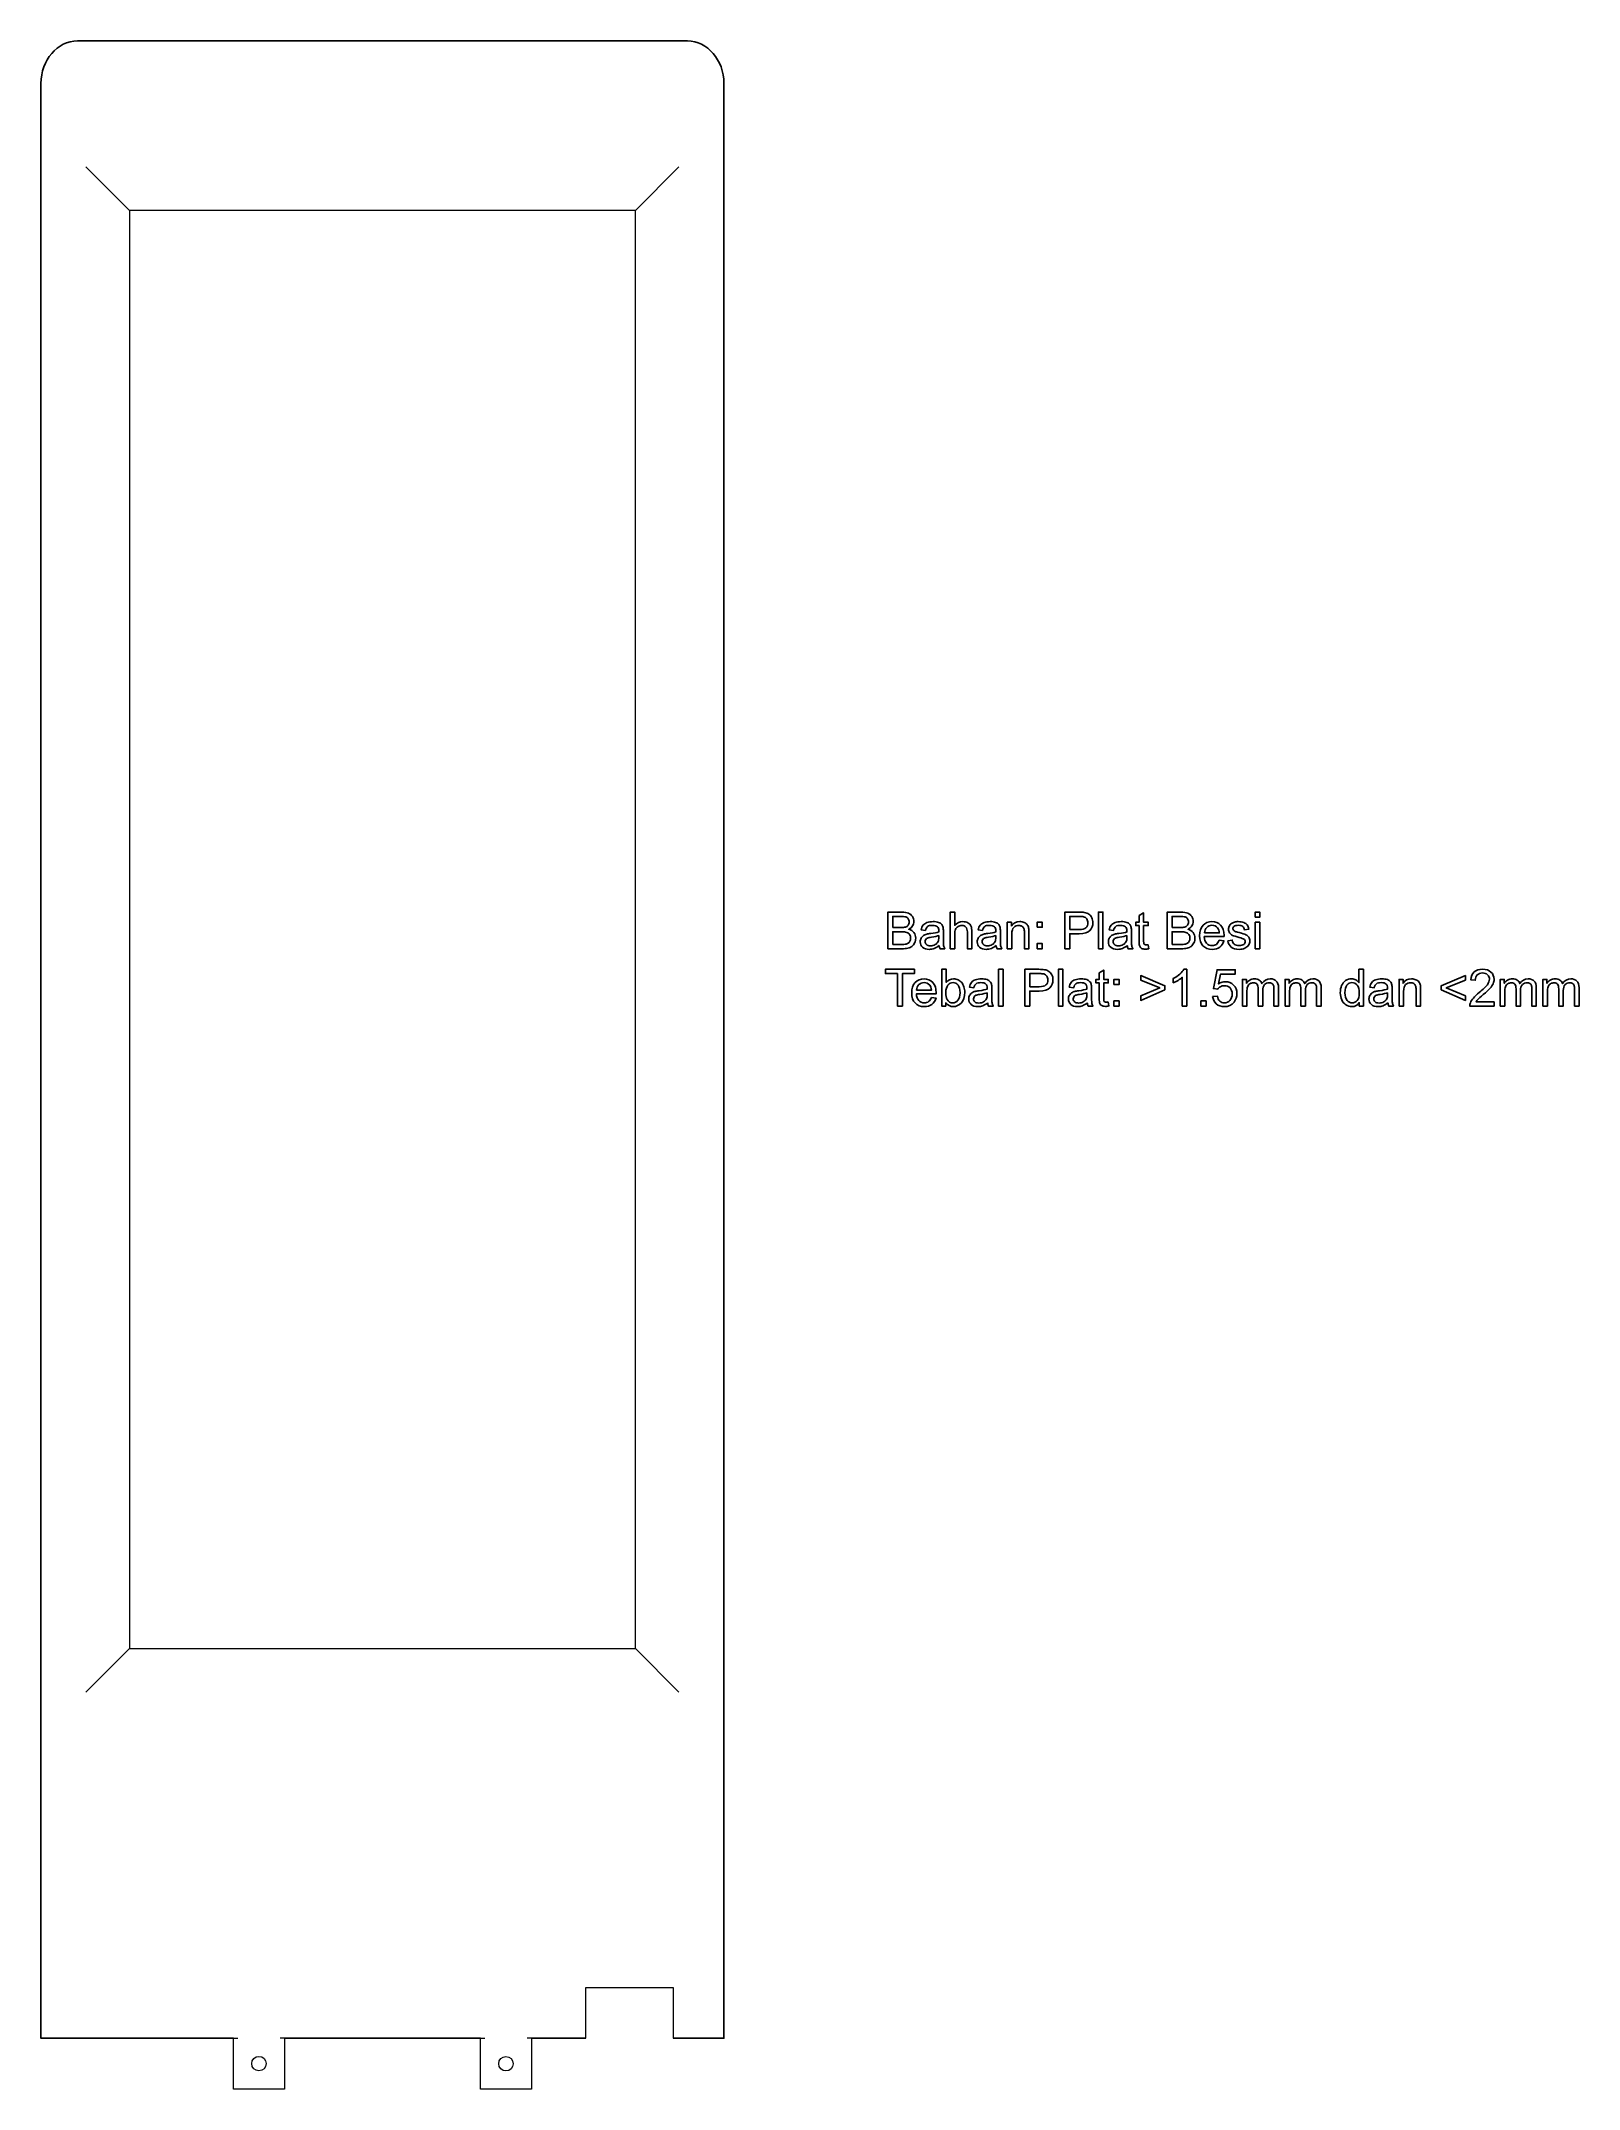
# Model space of a CAD drawing. Header units: centimetres. Extents: x -20 to 86, y -72 to 69.
import ezdxf

# ---------------------------------------------------------------- set-up
doc = ezdxf.new("R2010")
doc.units = ezdxf.units.CM
doc.header["$MEASUREMENT"] = 0
doc.layers.add('Layer 1', color=7, linetype='Continuous')

msp = doc.modelspace()

# ---------------------------------------------------------------- linework, layer by layer
at = {"layer": 'Layer 1', "color": 250, "lineweight": 20}
for centre in [(-4.62219, -70.49835), (12.37781, -70.50625)]:
    msp.add_ellipse(centre, major_axis=(0, 0.50001), ratio=0.99998, dxfattribs=at)
at = {"layer": 'Layer 1', "color": 250, "lineweight": 25}
msp.add_open_spline([(-6.37219, -68.75), (-13.86072, -68.75), (-19.62219, -68.75), (-19.62219, -68.74999), (-19.62219, -68.74999), (-19.62219, 65.82447), (-19.62219, 65.82447), (-19.62219, 67.43351), (-18.49335, 68.74999), (-17.11365, 68.74999), (-17.11365, 68.74999), (24.86928, 68.74999), (24.86928, 68.74999), (26.24897, 68.74999), (27.37781, 67.4335), (27.37781, 65.82447), (27.37781, 65.82447), (27.37781, -68.75), (27.37781, -68.75), (27.37781, -68.75), (26.06485, -68.75), (23.87781, -68.75)], degree=3, knots=[0, 0, 0, 0, 0.142857143, 0.142857143, 0.142857143, 0.285714286, 0.285714286, 0.285714286, 0.428571429, 0.428571429, 0.428571429, 0.571428571, 0.571428571, 0.571428571, 0.714285714, 0.714285714, 0.714285714, 0.857142857, 0.857142857, 0.857142857, 1, 1, 1, 1], dxfattribs=at)
at = {"layer": 'Layer 1', "color": 250, "lineweight": 20}
for points in [[(-16.5327, 60.07537), (-16.5327, 60.07537), (-13.53061, 57.07543), (-13.53061, 57.07543)], [(21.28939, 57.0753), (21.28939, 57.0753), (24.2873, 60.07537), (24.2873, 60.07537)], [(-13.53101, -41.92457), (-13.53101, -41.92457), (-16.5327, -44.92463), (-16.5327, -44.92463)], [(21.28899, -41.9247), (21.28899, -41.9247), (24.2873, -44.92463), (24.2873, -44.92463)], [(-6.37219, -68.75), (-6.37219, -68.75), (-6.07219, -68.75), (-6.07219, -68.75)], [(-2.87219, -68.75), (-2.87219, -68.75), (-3.17219, -68.75), (-3.17219, -68.75)], [(10.63278, -68.75497), (10.63278, -68.75497), (10.93278, -68.75497), (10.93278, -68.75497)], [(14.12781, -68.75), (14.12781, -68.75), (13.82781, -68.75), (13.82781, -68.75)]]:
    msp.add_open_spline(points, degree=3, dxfattribs=at)
for points, knots in [([(-13.53061, 57.07543), (-13.53061, 57.07543), (21.28939, 57.0753), (21.28939, 57.0753), (21.28939, 57.0753), (21.28899, -41.9247), (21.28899, -41.9247), (21.28899, -41.9247), (-13.53101, -41.92457), (-13.53101, -41.92457), (-13.53101, -41.92457), (-13.53061, 57.07543), (-13.53061, 57.07543)], [0, 0, 0, 0, 0.25, 0.25, 0.25, 0.5, 0.5, 0.5, 0.75, 0.75, 0.75, 1, 1, 1, 1]), ([(17.87781, -68.74997), (17.87781, -68.74997), (17.87781, -65.24997), (17.87781, -65.24997), (17.87781, -65.24997), (23.87781, -65.24997), (23.87781, -65.24997), (23.87781, -65.24997), (23.87781, -68.74997), (23.87781, -68.74997)], [0, 0, 0, 0, 0.333333333, 0.333333333, 0.333333333, 0.666666667, 0.666666667, 0.666666667, 1, 1, 1, 1]), ([(-2.87219, -68.75), (-2.87219, -68.75), (-2.87219, -72.24835), (-2.87219, -72.24835), (-2.87219, -72.24835), (-6.37219, -72.24835), (-6.37219, -72.24835), (-6.37219, -72.24835), (-6.37219, -68.75), (-6.37219, -68.75)], [0, 0, 0, 0, 0.333333333, 0.333333333, 0.333333333, 0.666666667, 0.666666667, 0.666666667, 1, 1, 1, 1]), ([(14.12781, -68.75), (14.12781, -68.75), (14.12781, -72.24625), (14.12781, -72.24625), (14.12781, -72.24625), (10.62781, -72.24625), (10.62781, -72.24625), (10.62781, -72.24625), (10.62781, -68.75), (10.62781, -68.75)], [0, 0, 0, 0, 0.333333333, 0.333333333, 0.333333333, 0.666666667, 0.666666667, 0.666666667, 1, 1, 1, 1])]:
    msp.add_open_spline(points, degree=3, knots=knots, dxfattribs=at)
at = {"layer": 'Layer 1', "color": 250}
for points, knots in [([(38.66712, 6.25254), (38.66712, 6.25254), (38.66712, 8.77843), (38.66712, 8.77843), (38.66712, 8.77843), (39.61491, 8.77843), (39.61491, 8.77843), (39.80777, 8.77843), (39.9624, 8.75315), (40.07941, 8.702), (40.19582, 8.65084), (40.28696, 8.57206), (40.35281, 8.46563), (40.41925, 8.3598), (40.45217, 8.24868), (40.45217, 8.13226), (40.45217, 8.02466), (40.42278, 7.92294), (40.36457, 7.82769), (40.30636, 7.73244), (40.21817, 7.65542), (40.09998, 7.59662), (40.25286, 7.55194), (40.37045, 7.4755), (40.45217, 7.36732), (40.53449, 7.25972), (40.57565, 7.13213), (40.57565, 6.98514), (40.57565, 6.86637), (40.55036, 6.75642), (40.50039, 6.65471), (40.45041, 6.55299), (40.38867, 6.47479), (40.31518, 6.41952), (40.24168, 6.36484), (40.14937, 6.3231), (40.03884, 6.29487), (39.92771, 6.26665), (39.79189, 6.25254), (39.63079, 6.25254), (39.63079, 6.25254), (38.66712, 6.25254), (38.66712, 6.25254)], [0, 0, 0, 0, 0.071428571, 0.071428571, 0.071428571, 0.142857143, 0.142857143, 0.142857143, 0.214285714, 0.214285714, 0.214285714, 0.285714286, 0.285714286, 0.285714286, 0.357142857, 0.357142857, 0.357142857, 0.428571429, 0.428571429, 0.428571429, 0.5, 0.5, 0.5, 0.571428571, 0.571428571, 0.571428571, 0.642857143, 0.642857143, 0.642857143, 0.714285714, 0.714285714, 0.714285714, 0.785714286, 0.785714286, 0.785714286, 0.857142857, 0.857142857, 0.857142857, 0.928571429, 0.928571429, 0.928571429, 1, 1, 1, 1]), ([(39.00226, 7.71657), (39.00226, 7.71657), (39.54847, 7.71657), (39.54847, 7.71657), (39.69664, 7.71657), (39.80306, 7.72656), (39.86715, 7.74597), (39.95241, 7.77125), (40.01649, 7.81358), (40.05942, 7.87238), (40.10234, 7.93118), (40.12409, 8.00467), (40.12409, 8.09345), (40.12409, 8.17753), (40.1041, 8.25162), (40.06353, 8.31512), (40.02355, 8.3792), (39.96593, 8.4233), (39.89126, 8.44682), (39.81659, 8.47034), (39.68841, 8.4821), (39.50732, 8.4821), (39.50732, 8.4821), (39.00226, 8.4821), (39.00226, 8.4821), (39.00226, 8.4821), (39.00226, 7.71657), (39.00226, 7.71657)], [0, 0, 0, 0, 0.111111111, 0.111111111, 0.111111111, 0.222222222, 0.222222222, 0.222222222, 0.333333333, 0.333333333, 0.333333333, 0.444444444, 0.444444444, 0.444444444, 0.555555556, 0.555555556, 0.555555556, 0.666666667, 0.666666667, 0.666666667, 0.777777778, 0.777777778, 0.777777778, 0.888888889, 0.888888889, 0.888888889, 1, 1, 1, 1]), ([(42.95748, 6.25254), (42.95748, 6.25254), (42.95748, 8.77843), (42.95748, 8.77843), (42.95748, 8.77843), (43.26793, 8.77843), (43.26793, 8.77843), (43.26793, 8.77843), (43.26793, 7.86944), (43.26793, 7.86944), (43.41198, 8.03818), (43.59366, 8.12226), (43.81356, 8.12226), (43.9482, 8.12226), (44.06521, 8.09581), (44.16516, 8.0423), (44.26453, 7.9888), (44.33567, 7.9153), (44.37859, 7.82123), (44.42151, 7.72715), (44.44268, 7.59016), (44.44268, 7.41142), (44.44268, 7.41142), (44.44268, 6.25254), (44.44268, 6.25254), (44.44268, 6.25254), (44.13223, 6.25254), (44.13223, 6.25254), (44.13223, 6.25254), (44.13223, 7.41024), (44.13223, 7.41024), (44.13223, 7.56487), (44.09872, 7.67776), (44.03228, 7.74832), (43.96525, 7.81887), (43.87118, 7.85415), (43.74888, 7.85415), (43.65775, 7.85415), (43.57191, 7.83063), (43.49135, 7.78301), (43.4108, 7.73538), (43.35377, 7.67071), (43.31908, 7.58898), (43.28498, 7.50784), (43.26793, 7.39554), (43.26793, 7.25208), (43.26793, 7.25208), (43.26793, 6.25254), (43.26793, 6.25254), (43.26793, 6.25254), (42.95748, 6.25254), (42.95748, 6.25254)], [0, 0, 0, 0, 0.058823529, 0.058823529, 0.058823529, 0.117647059, 0.117647059, 0.117647059, 0.176470588, 0.176470588, 0.176470588, 0.235294118, 0.235294118, 0.235294118, 0.294117647, 0.294117647, 0.294117647, 0.352941176, 0.352941176, 0.352941176, 0.411764706, 0.411764706, 0.411764706, 0.470588235, 0.470588235, 0.470588235, 0.529411765, 0.529411765, 0.529411765, 0.588235294, 0.588235294, 0.588235294, 0.647058824, 0.647058824, 0.647058824, 0.705882353, 0.705882353, 0.705882353, 0.764705882, 0.764705882, 0.764705882, 0.823529412, 0.823529412, 0.823529412, 0.882352941, 0.882352941, 0.882352941, 0.941176471, 0.941176471, 0.941176471, 1, 1, 1, 1]), ([(50.84264, 6.25254), (50.84264, 6.25254), (50.84264, 8.77843), (50.84264, 8.77843), (50.84264, 8.77843), (51.79632, 8.77843), (51.79632, 8.77843), (51.96389, 8.77843), (52.09206, 8.7702), (52.18084, 8.75432), (52.3049, 8.73375), (52.40897, 8.69435), (52.49305, 8.63673), (52.57713, 8.57852), (52.64475, 8.49738), (52.6959, 8.39331), (52.74705, 8.28925), (52.77233, 8.17459), (52.77233, 8.04936), (52.77233, 7.83534), (52.70413, 7.65366), (52.56714, 7.50549), (52.43073, 7.35674), (52.1832, 7.28265), (51.82571, 7.28265), (51.82571, 7.28265), (51.17778, 7.28265), (51.17778, 7.28265), (51.17778, 7.28265), (51.17778, 6.25254), (51.17778, 6.25254), (51.17778, 6.25254), (50.84264, 6.25254), (50.84264, 6.25254)], [0, 0, 0, 0, 0.090909091, 0.090909091, 0.090909091, 0.181818182, 0.181818182, 0.181818182, 0.272727273, 0.272727273, 0.272727273, 0.363636364, 0.363636364, 0.363636364, 0.454545455, 0.454545455, 0.454545455, 0.545454545, 0.545454545, 0.545454545, 0.636363636, 0.636363636, 0.636363636, 0.727272727, 0.727272727, 0.727272727, 0.818181818, 0.818181818, 0.818181818, 0.909090909, 0.909090909, 0.909090909, 1, 1, 1, 1]), ([(51.17778, 7.57899), (51.17778, 7.57899), (51.83042, 7.57899), (51.83042, 7.57899), (52.04679, 7.57899), (52.19966, 7.61897), (52.29079, 7.69952), (52.38134, 7.78007), (52.42661, 7.89296), (52.42661, 8.03936), (52.42661, 8.14461), (52.40015, 8.23515), (52.34665, 8.31041), (52.29314, 8.38567), (52.22259, 8.43565), (52.13557, 8.45975), (52.07913, 8.47445), (51.97506, 8.4821), (51.82395, 8.4821), (51.82395, 8.4821), (51.17778, 8.4821), (51.17778, 8.4821), (51.17778, 8.4821), (51.17778, 7.57899), (51.17778, 7.57899)], [0, 0, 0, 0, 0.125, 0.125, 0.125, 0.25, 0.25, 0.25, 0.375, 0.375, 0.375, 0.5, 0.5, 0.5, 0.625, 0.625, 0.625, 0.75, 0.75, 0.75, 0.875, 0.875, 0.875, 1, 1, 1, 1]), ([(53.14981, 6.25254), (53.14981, 6.25254), (53.14981, 8.77843), (53.14981, 8.77843), (53.14981, 8.77843), (53.46025, 8.77843), (53.46025, 8.77843), (53.46025, 8.77843), (53.46025, 6.25254), (53.46025, 6.25254), (53.46025, 6.25254), (53.14981, 6.25254), (53.14981, 6.25254)], [0, 0, 0, 0, 0.25, 0.25, 0.25, 0.5, 0.5, 0.5, 0.75, 0.75, 0.75, 1, 1, 1, 1]), ([(56.57646, 6.52947), (56.57646, 6.52947), (56.61879, 6.25548), (56.61879, 6.25548), (56.53177, 6.23725), (56.45358, 6.22785), (56.38537, 6.22785), (56.27307, 6.22785), (56.18605, 6.24548), (56.12373, 6.28135), (56.06199, 6.31722), (56.01848, 6.36367), (55.9932, 6.42187), (55.96792, 6.48008), (55.95557, 6.60238), (55.95557, 6.78876), (55.95557, 6.78876), (55.95557, 7.84357), (55.95557, 7.84357), (55.95557, 7.84357), (55.72626, 7.84357), (55.72626, 7.84357), (55.72626, 7.84357), (55.72626, 8.08346), (55.72626, 8.08346), (55.72626, 8.08346), (55.95557, 8.08346), (55.95557, 8.08346), (55.95557, 8.08346), (55.95557, 8.53619), (55.95557, 8.53619), (55.95557, 8.53619), (56.26601, 8.72257), (56.26601, 8.72257), (56.26601, 8.72257), (56.26601, 8.08346), (56.26601, 8.08346), (56.26601, 8.08346), (56.57646, 8.08346), (56.57646, 8.08346), (56.57646, 8.08346), (56.57646, 7.84357), (56.57646, 7.84357), (56.57646, 7.84357), (56.26601, 7.84357), (56.26601, 7.84357), (56.26601, 7.84357), (56.26601, 6.77112), (56.26601, 6.77112), (56.26601, 6.68234), (56.27131, 6.62531), (56.28248, 6.60003), (56.29306, 6.57474), (56.3107, 6.55475), (56.33539, 6.53947), (56.36009, 6.52477), (56.39537, 6.51712), (56.44123, 6.51712), (56.47533, 6.51712), (56.5206, 6.52124), (56.57646, 6.52947)], [0, 0, 0, 0, 0.05, 0.05, 0.05, 0.1, 0.1, 0.1, 0.15, 0.15, 0.15, 0.2, 0.2, 0.2, 0.25, 0.25, 0.25, 0.3, 0.3, 0.3, 0.35, 0.35, 0.35, 0.4, 0.4, 0.4, 0.45, 0.45, 0.45, 0.5, 0.5, 0.5, 0.55, 0.55, 0.55, 0.6, 0.6, 0.6, 0.65, 0.65, 0.65, 0.7, 0.7, 0.7, 0.75, 0.75, 0.75, 0.8, 0.8, 0.8, 0.85, 0.85, 0.85, 0.9, 0.9, 0.9, 0.95, 0.95, 0.95, 1, 1, 1, 1]), ([(57.88761, 6.25254), (57.88761, 6.25254), (57.88761, 8.77843), (57.88761, 8.77843), (57.88761, 8.77843), (58.8354, 8.77843), (58.8354, 8.77843), (59.02826, 8.77843), (59.18289, 8.75315), (59.2999, 8.702), (59.41631, 8.65084), (59.50745, 8.57206), (59.5733, 8.46563), (59.63974, 8.3598), (59.67266, 8.24868), (59.67266, 8.13226), (59.67266, 8.02466), (59.64327, 7.92294), (59.58506, 7.82769), (59.52685, 7.73244), (59.43866, 7.65542), (59.32047, 7.59662), (59.47335, 7.55194), (59.59094, 7.4755), (59.67266, 7.36732), (59.75498, 7.25972), (59.79614, 7.13213), (59.79614, 6.98514), (59.79614, 6.86637), (59.77085, 6.75642), (59.72088, 6.65471), (59.6709, 6.55299), (59.60916, 6.47479), (59.53567, 6.41952), (59.46217, 6.36484), (59.36986, 6.3231), (59.25933, 6.29487), (59.1482, 6.26665), (59.01238, 6.25254), (58.85128, 6.25254), (58.85128, 6.25254), (57.88761, 6.25254), (57.88761, 6.25254)], [0, 0, 0, 0, 0.071428571, 0.071428571, 0.071428571, 0.142857143, 0.142857143, 0.142857143, 0.214285714, 0.214285714, 0.214285714, 0.285714286, 0.285714286, 0.285714286, 0.357142857, 0.357142857, 0.357142857, 0.428571429, 0.428571429, 0.428571429, 0.5, 0.5, 0.5, 0.571428571, 0.571428571, 0.571428571, 0.642857143, 0.642857143, 0.642857143, 0.714285714, 0.714285714, 0.714285714, 0.785714286, 0.785714286, 0.785714286, 0.857142857, 0.857142857, 0.857142857, 0.928571429, 0.928571429, 0.928571429, 1, 1, 1, 1]), ([(58.22275, 7.71657), (58.22275, 7.71657), (58.76896, 7.71657), (58.76896, 7.71657), (58.91713, 7.71657), (59.02355, 7.72656), (59.08764, 7.74597), (59.1729, 7.77125), (59.23698, 7.81358), (59.27991, 7.87238), (59.32283, 7.93118), (59.34458, 8.00467), (59.34458, 8.09345), (59.34458, 8.17753), (59.32459, 8.25162), (59.28402, 8.31512), (59.24404, 8.3792), (59.18642, 8.4233), (59.11175, 8.44682), (59.03708, 8.47034), (58.9089, 8.4821), (58.72781, 8.4821), (58.72781, 8.4821), (58.22275, 8.4821), (58.22275, 8.4821), (58.22275, 8.4821), (58.22275, 7.71657), (58.22275, 7.71657)], [0, 0, 0, 0, 0.111111111, 0.111111111, 0.111111111, 0.222222222, 0.222222222, 0.222222222, 0.333333333, 0.333333333, 0.333333333, 0.444444444, 0.444444444, 0.444444444, 0.555555556, 0.555555556, 0.555555556, 0.666666667, 0.666666667, 0.666666667, 0.777777778, 0.777777778, 0.777777778, 0.888888889, 0.888888889, 0.888888889, 1, 1, 1, 1]), ([(63.94186, 8.42565), (63.94186, 8.42565), (63.94186, 8.77843), (63.94186, 8.77843), (63.94186, 8.77843), (64.25231, 8.77843), (64.25231, 8.77843), (64.25231, 8.77843), (64.25231, 8.42565), (64.25231, 8.42565), (64.25231, 8.42565), (63.94186, 8.42565), (63.94186, 8.42565)], [0, 0, 0, 0, 0.25, 0.25, 0.25, 0.5, 0.5, 0.5, 0.75, 0.75, 0.75, 1, 1, 1, 1]), ([(39.00226, 6.54887), (39.00226, 6.54887), (39.63138, 6.54887), (39.63138, 6.54887), (39.73956, 6.54887), (39.81541, 6.55299), (39.85951, 6.56122), (39.93594, 6.57474), (40.00062, 6.59767), (40.05236, 6.63001), (40.1041, 6.66235), (40.14643, 6.70939), (40.17995, 6.77112), (40.21346, 6.83286), (40.22992, 6.904), (40.22992, 6.98455), (40.22992, 7.07922), (40.20582, 7.16094), (40.15702, 7.23091), (40.1088, 7.30088), (40.04178, 7.34968), (39.95593, 7.3779), (39.87068, 7.40612), (39.74721, 7.42024), (39.58669, 7.42024), (39.58669, 7.42024), (39.00226, 7.42024), (39.00226, 7.42024), (39.00226, 7.42024), (39.00226, 6.54887), (39.00226, 6.54887)], [0, 0, 0, 0, 0.1, 0.1, 0.1, 0.2, 0.2, 0.2, 0.3, 0.3, 0.3, 0.4, 0.4, 0.4, 0.5, 0.5, 0.5, 0.6, 0.6, 0.6, 0.7, 0.7, 0.7, 0.8, 0.8, 0.8, 0.9, 0.9, 0.9, 1, 1, 1, 1]), ([(42.19137, 6.48185), (42.07613, 6.38366), (41.96501, 6.31486), (41.85858, 6.27429), (41.75216, 6.23373), (41.6381, 6.21373), (41.5158, 6.21373), (41.31472, 6.21373), (41.16008, 6.26254), (41.0519, 6.36073), (40.94371, 6.45833), (40.88962, 6.58356), (40.88962, 6.73585), (40.88962, 6.82522), (40.9102, 6.90694), (40.95077, 6.98103), (40.99193, 7.05511), (41.04543, 7.11391), (41.11128, 7.15859), (41.17772, 7.20328), (41.25181, 7.23738), (41.33471, 7.26031), (41.39586, 7.27618), (41.48817, 7.29147), (41.61105, 7.30676), (41.86152, 7.33616), (42.04673, 7.37202), (42.16491, 7.41318), (42.16609, 7.45551), (42.16668, 7.48256), (42.16668, 7.49373), (42.16668, 7.61955), (42.13728, 7.70834), (42.07848, 7.76008), (41.99911, 7.83005), (41.88093, 7.86474), (41.72453, 7.86474), (41.57813, 7.86474), (41.46994, 7.83887), (41.40056, 7.78771), (41.33059, 7.73656), (41.27944, 7.64601), (41.24593, 7.51549), (41.24593, 7.51549), (40.94254, 7.55782), (40.94254, 7.55782), (40.97017, 7.68776), (41.01544, 7.793), (41.07894, 7.87297), (41.14244, 7.95293), (41.23417, 8.01408), (41.35411, 8.05759), (41.47347, 8.10051), (41.61281, 8.12226), (41.77039, 8.12226), (41.92679, 8.12226), (42.05438, 8.10404), (42.15257, 8.06699), (42.25017, 8.02995), (42.32249, 7.98409), (42.36835, 7.92824), (42.41421, 7.87238), (42.44655, 7.80182), (42.46536, 7.71657), (42.47536, 7.66365), (42.48065, 7.5684), (42.48065, 7.43141), (42.48065, 7.43141), (42.48065, 7.01983), (42.48065, 7.01983), (42.48065, 6.73232), (42.48712, 6.55064), (42.50005, 6.47361), (42.5124, 6.39659), (42.53827, 6.3231), (42.5759, 6.25254), (42.5759, 6.25254), (42.25134, 6.25254), (42.25134, 6.25254), (42.22018, 6.3178), (42.20019, 6.39424), (42.19137, 6.48185)], [0, 0, 0, 0, 0.037037037, 0.037037037, 0.037037037, 0.074074074, 0.074074074, 0.074074074, 0.111111111, 0.111111111, 0.111111111, 0.148148148, 0.148148148, 0.148148148, 0.185185185, 0.185185185, 0.185185185, 0.222222222, 0.222222222, 0.222222222, 0.259259259, 0.259259259, 0.259259259, 0.296296296, 0.296296296, 0.296296296, 0.333333333, 0.333333333, 0.333333333, 0.37037037, 0.37037037, 0.37037037, 0.407407407, 0.407407407, 0.407407407, 0.444444444, 0.444444444, 0.444444444, 0.481481481, 0.481481481, 0.481481481, 0.518518519, 0.518518519, 0.518518519, 0.555555556, 0.555555556, 0.555555556, 0.592592593, 0.592592593, 0.592592593, 0.62962963, 0.62962963, 0.62962963, 0.666666667, 0.666666667, 0.666666667, 0.703703704, 0.703703704, 0.703703704, 0.740740741, 0.740740741, 0.740740741, 0.777777778, 0.777777778, 0.777777778, 0.814814815, 0.814814815, 0.814814815, 0.851851852, 0.851851852, 0.851851852, 0.888888889, 0.888888889, 0.888888889, 0.925925926, 0.925925926, 0.925925926, 0.962962963, 0.962962963, 0.962962963, 1, 1, 1, 1]), ([(42.16668, 7.16976), (42.05379, 7.1239), (41.88445, 7.0851), (41.65868, 7.05335), (41.5305, 7.03512), (41.43995, 7.01454), (41.38704, 6.99161), (41.33412, 6.96868), (41.29355, 6.93517), (41.26474, 6.89166), (41.23593, 6.84756), (41.22123, 6.79876), (41.22123, 6.74467), (41.22123, 6.66294), (41.25239, 6.59415), (41.31531, 6.53947), (41.37822, 6.48479), (41.46994, 6.45715), (41.59047, 6.45715), (41.70983, 6.45715), (41.81625, 6.48302), (41.90974, 6.53535), (42.00263, 6.58709), (42.07143, 6.65823), (42.11494, 6.74819), (42.14845, 6.81816), (42.16491, 6.92105), (42.16491, 7.05687), (42.16491, 7.05687), (42.16668, 7.16976), (42.16668, 7.16976)], [0, 0, 0, 0, 0.1, 0.1, 0.1, 0.2, 0.2, 0.2, 0.3, 0.3, 0.3, 0.4, 0.4, 0.4, 0.5, 0.5, 0.5, 0.6, 0.6, 0.6, 0.7, 0.7, 0.7, 0.8, 0.8, 0.8, 0.9, 0.9, 0.9, 1, 1, 1, 1]), ([(46.11543, 6.48185), (46.00019, 6.38366), (45.88907, 6.31486), (45.78264, 6.27429), (45.67622, 6.23373), (45.56216, 6.21373), (45.43986, 6.21373), (45.23878, 6.21373), (45.08414, 6.26254), (44.97596, 6.36073), (44.86777, 6.45833), (44.81368, 6.58356), (44.81368, 6.73585), (44.81368, 6.82522), (44.83426, 6.90694), (44.87483, 6.98103), (44.91599, 7.05511), (44.96949, 7.11391), (45.03534, 7.15859), (45.10178, 7.20328), (45.17587, 7.23738), (45.25877, 7.26031), (45.31992, 7.27618), (45.41223, 7.29147), (45.53511, 7.30676), (45.78558, 7.33616), (45.97079, 7.37202), (46.08897, 7.41318), (46.09015, 7.45551), (46.09074, 7.48256), (46.09074, 7.49373), (46.09074, 7.61955), (46.06134, 7.70834), (46.00254, 7.76008), (45.92317, 7.83005), (45.80499, 7.86474), (45.64859, 7.86474), (45.50219, 7.86474), (45.394, 7.83887), (45.32462, 7.78771), (45.25465, 7.73656), (45.2035, 7.64601), (45.16999, 7.51549), (45.16999, 7.51549), (44.8666, 7.55782), (44.8666, 7.55782), (44.89423, 7.68776), (44.9395, 7.793), (45.003, 7.87297), (45.0665, 7.95293), (45.15823, 8.01408), (45.27817, 8.05759), (45.39753, 8.10051), (45.53687, 8.12226), (45.69445, 8.12226), (45.85085, 8.12226), (45.97844, 8.10404), (46.07663, 8.06699), (46.17423, 8.02995), (46.24655, 7.98409), (46.29241, 7.92824), (46.33827, 7.87238), (46.37061, 7.80182), (46.38942, 7.71657), (46.39942, 7.66365), (46.40471, 7.5684), (46.40471, 7.43141), (46.40471, 7.43141), (46.40471, 7.01983), (46.40471, 7.01983), (46.40471, 6.73232), (46.41118, 6.55064), (46.42411, 6.47361), (46.43646, 6.39659), (46.46233, 6.3231), (46.49996, 6.25254), (46.49996, 6.25254), (46.1754, 6.25254), (46.1754, 6.25254), (46.14424, 6.3178), (46.12425, 6.39424), (46.11543, 6.48185)], [0, 0, 0, 0, 0.037037037, 0.037037037, 0.037037037, 0.074074074, 0.074074074, 0.074074074, 0.111111111, 0.111111111, 0.111111111, 0.148148148, 0.148148148, 0.148148148, 0.185185185, 0.185185185, 0.185185185, 0.222222222, 0.222222222, 0.222222222, 0.259259259, 0.259259259, 0.259259259, 0.296296296, 0.296296296, 0.296296296, 0.333333333, 0.333333333, 0.333333333, 0.37037037, 0.37037037, 0.37037037, 0.407407407, 0.407407407, 0.407407407, 0.444444444, 0.444444444, 0.444444444, 0.481481481, 0.481481481, 0.481481481, 0.518518519, 0.518518519, 0.518518519, 0.555555556, 0.555555556, 0.555555556, 0.592592593, 0.592592593, 0.592592593, 0.62962963, 0.62962963, 0.62962963, 0.666666667, 0.666666667, 0.666666667, 0.703703704, 0.703703704, 0.703703704, 0.740740741, 0.740740741, 0.740740741, 0.777777778, 0.777777778, 0.777777778, 0.814814815, 0.814814815, 0.814814815, 0.851851852, 0.851851852, 0.851851852, 0.888888889, 0.888888889, 0.888888889, 0.925925926, 0.925925926, 0.925925926, 0.962962963, 0.962962963, 0.962962963, 1, 1, 1, 1]), ([(46.09074, 7.16976), (45.97785, 7.1239), (45.80851, 7.0851), (45.58274, 7.05335), (45.45456, 7.03512), (45.36401, 7.01454), (45.3111, 6.99161), (45.25818, 6.96868), (45.21761, 6.93517), (45.1888, 6.89166), (45.15999, 6.84756), (45.14529, 6.79876), (45.14529, 6.74467), (45.14529, 6.66294), (45.17645, 6.59415), (45.23937, 6.53947), (45.30228, 6.48479), (45.394, 6.45715), (45.51453, 6.45715), (45.63389, 6.45715), (45.74031, 6.48302), (45.8338, 6.53535), (45.92669, 6.58709), (45.99549, 6.65823), (46.039, 6.74819), (46.07251, 6.81816), (46.08897, 6.92105), (46.08897, 7.05687), (46.08897, 7.05687), (46.09074, 7.16976), (46.09074, 7.16976)], [0, 0, 0, 0, 0.1, 0.1, 0.1, 0.2, 0.2, 0.2, 0.3, 0.3, 0.3, 0.4, 0.4, 0.4, 0.5, 0.5, 0.5, 0.6, 0.6, 0.6, 0.7, 0.7, 0.7, 0.8, 0.8, 0.8, 0.9, 0.9, 0.9, 1, 1, 1, 1]), ([(46.88154, 6.25254), (46.88154, 6.25254), (46.88154, 8.08346), (46.88154, 8.08346), (46.88154, 8.08346), (47.16024, 8.08346), (47.16024, 8.08346), (47.16024, 8.08346), (47.16024, 7.82358), (47.16024, 7.82358), (47.29429, 8.0229), (47.48832, 8.12226), (47.74173, 8.12226), (47.85227, 8.12226), (47.9534, 8.10227), (48.04571, 8.06288), (48.13802, 8.02349), (48.2074, 7.97116), (48.25326, 7.90707), (48.29912, 7.84298), (48.33146, 7.76655), (48.34969, 7.67835), (48.36086, 7.62073), (48.36674, 7.52019), (48.36674, 7.37673), (48.36674, 7.37673), (48.36674, 6.25254), (48.36674, 6.25254), (48.36674, 6.25254), (48.05629, 6.25254), (48.05629, 6.25254), (48.05629, 6.25254), (48.05629, 7.36497), (48.05629, 7.36497), (48.05629, 7.49138), (48.04453, 7.58604), (48.02043, 7.64836), (47.99632, 7.71069), (47.9534, 7.76067), (47.89225, 7.7983), (47.8311, 7.83534), (47.75878, 7.85415), (47.67647, 7.85415), (47.54477, 7.85415), (47.43129, 7.81241), (47.33545, 7.72833), (47.23961, 7.64484), (47.19199, 7.4855), (47.19199, 7.25149), (47.19199, 7.25149), (47.19199, 6.25254), (47.19199, 6.25254), (47.19199, 6.25254), (46.88154, 6.25254), (46.88154, 6.25254)], [0, 0, 0, 0, 0.055555556, 0.055555556, 0.055555556, 0.111111111, 0.111111111, 0.111111111, 0.166666667, 0.166666667, 0.166666667, 0.222222222, 0.222222222, 0.222222222, 0.277777778, 0.277777778, 0.277777778, 0.333333333, 0.333333333, 0.333333333, 0.388888889, 0.388888889, 0.388888889, 0.444444444, 0.444444444, 0.444444444, 0.5, 0.5, 0.5, 0.555555556, 0.555555556, 0.555555556, 0.611111111, 0.611111111, 0.611111111, 0.666666667, 0.666666667, 0.666666667, 0.722222222, 0.722222222, 0.722222222, 0.777777778, 0.777777778, 0.777777778, 0.833333333, 0.833333333, 0.833333333, 0.888888889, 0.888888889, 0.888888889, 0.944444444, 0.944444444, 0.944444444, 1, 1, 1, 1]), ([(48.92824, 7.73068), (48.92824, 7.73068), (48.92824, 8.08346), (48.92824, 8.08346), (48.92824, 8.08346), (49.28102, 8.08346), (49.28102, 8.08346), (49.28102, 8.08346), (49.28102, 7.73068), (49.28102, 7.73068), (49.28102, 7.73068), (48.92824, 7.73068), (48.92824, 7.73068)], [0, 0, 0, 0, 0.25, 0.25, 0.25, 0.5, 0.5, 0.5, 0.75, 0.75, 0.75, 1, 1, 1, 1]), ([(55.13654, 6.48185), (55.0213, 6.38366), (54.91018, 6.31486), (54.80375, 6.27429), (54.69733, 6.23373), (54.58327, 6.21373), (54.46097, 6.21373), (54.25989, 6.21373), (54.10525, 6.26254), (53.99707, 6.36073), (53.88888, 6.45833), (53.83479, 6.58356), (53.83479, 6.73585), (53.83479, 6.82522), (53.85537, 6.90694), (53.89594, 6.98103), (53.9371, 7.05511), (53.9906, 7.11391), (54.05645, 7.15859), (54.12289, 7.20328), (54.19698, 7.23738), (54.27988, 7.26031), (54.34103, 7.27618), (54.43334, 7.29147), (54.55622, 7.30676), (54.80669, 7.33616), (54.9919, 7.37202), (55.11008, 7.41318), (55.11126, 7.45551), (55.11185, 7.48256), (55.11185, 7.49373), (55.11185, 7.61955), (55.08245, 7.70834), (55.02365, 7.76008), (54.94428, 7.83005), (54.8261, 7.86474), (54.6697, 7.86474), (54.5233, 7.86474), (54.41511, 7.83887), (54.34573, 7.78771), (54.27576, 7.73656), (54.22461, 7.64601), (54.1911, 7.51549), (54.1911, 7.51549), (53.88771, 7.55782), (53.88771, 7.55782), (53.91534, 7.68776), (53.96061, 7.793), (54.02411, 7.87297), (54.08761, 7.95293), (54.17934, 8.01408), (54.29928, 8.05759), (54.41864, 8.10051), (54.55798, 8.12226), (54.71556, 8.12226), (54.87196, 8.12226), (54.99955, 8.10404), (55.09774, 8.06699), (55.19534, 8.02995), (55.26766, 7.98409), (55.31352, 7.92824), (55.35938, 7.87238), (55.39172, 7.80182), (55.41053, 7.71657), (55.42053, 7.66365), (55.42582, 7.5684), (55.42582, 7.43141), (55.42582, 7.43141), (55.42582, 7.01983), (55.42582, 7.01983), (55.42582, 6.73232), (55.43229, 6.55064), (55.44522, 6.47361), (55.45757, 6.39659), (55.48344, 6.3231), (55.52107, 6.25254), (55.52107, 6.25254), (55.19651, 6.25254), (55.19651, 6.25254), (55.16535, 6.3178), (55.14536, 6.39424), (55.13654, 6.48185)], [0, 0, 0, 0, 0.037037037, 0.037037037, 0.037037037, 0.074074074, 0.074074074, 0.074074074, 0.111111111, 0.111111111, 0.111111111, 0.148148148, 0.148148148, 0.148148148, 0.185185185, 0.185185185, 0.185185185, 0.222222222, 0.222222222, 0.222222222, 0.259259259, 0.259259259, 0.259259259, 0.296296296, 0.296296296, 0.296296296, 0.333333333, 0.333333333, 0.333333333, 0.37037037, 0.37037037, 0.37037037, 0.407407407, 0.407407407, 0.407407407, 0.444444444, 0.444444444, 0.444444444, 0.481481481, 0.481481481, 0.481481481, 0.518518519, 0.518518519, 0.518518519, 0.555555556, 0.555555556, 0.555555556, 0.592592593, 0.592592593, 0.592592593, 0.62962963, 0.62962963, 0.62962963, 0.666666667, 0.666666667, 0.666666667, 0.703703704, 0.703703704, 0.703703704, 0.740740741, 0.740740741, 0.740740741, 0.777777778, 0.777777778, 0.777777778, 0.814814815, 0.814814815, 0.814814815, 0.851851852, 0.851851852, 0.851851852, 0.888888889, 0.888888889, 0.888888889, 0.925925926, 0.925925926, 0.925925926, 0.962962963, 0.962962963, 0.962962963, 1, 1, 1, 1]), ([(55.11185, 7.16976), (54.99896, 7.1239), (54.82962, 7.0851), (54.60385, 7.05335), (54.47567, 7.03512), (54.38512, 7.01454), (54.33221, 6.99161), (54.27929, 6.96868), (54.23872, 6.93517), (54.20991, 6.89166), (54.1811, 6.84756), (54.1664, 6.79876), (54.1664, 6.74467), (54.1664, 6.66294), (54.19756, 6.59415), (54.26048, 6.53947), (54.32339, 6.48479), (54.41511, 6.45715), (54.53564, 6.45715), (54.655, 6.45715), (54.76142, 6.48302), (54.85491, 6.53535), (54.9478, 6.58709), (55.0166, 6.65823), (55.06011, 6.74819), (55.09362, 6.81816), (55.11008, 6.92105), (55.11008, 7.05687), (55.11008, 7.05687), (55.11185, 7.16976), (55.11185, 7.16976)], [0, 0, 0, 0, 0.1, 0.1, 0.1, 0.2, 0.2, 0.2, 0.3, 0.3, 0.3, 0.4, 0.4, 0.4, 0.5, 0.5, 0.5, 0.6, 0.6, 0.6, 0.7, 0.7, 0.7, 0.8, 0.8, 0.8, 0.9, 0.9, 0.9, 1, 1, 1, 1]), ([(58.22275, 6.54887), (58.22275, 6.54887), (58.85187, 6.54887), (58.85187, 6.54887), (58.96005, 6.54887), (59.0359, 6.55299), (59.08, 6.56122), (59.15643, 6.57474), (59.22111, 6.59767), (59.27285, 6.63001), (59.32459, 6.66235), (59.36692, 6.70939), (59.40044, 6.77112), (59.43395, 6.83286), (59.45041, 6.904), (59.45041, 6.98455), (59.45041, 7.07922), (59.42631, 7.16094), (59.37751, 7.23091), (59.32929, 7.30088), (59.26227, 7.34968), (59.17642, 7.3779), (59.09117, 7.40612), (58.9677, 7.42024), (58.80718, 7.42024), (58.80718, 7.42024), (58.22275, 7.42024), (58.22275, 7.42024), (58.22275, 7.42024), (58.22275, 6.54887), (58.22275, 6.54887)], [0, 0, 0, 0, 0.1, 0.1, 0.1, 0.2, 0.2, 0.2, 0.3, 0.3, 0.3, 0.4, 0.4, 0.4, 0.5, 0.5, 0.5, 0.6, 0.6, 0.6, 0.7, 0.7, 0.7, 0.8, 0.8, 0.8, 0.9, 0.9, 0.9, 1, 1, 1, 1]), ([(61.46478, 6.84521), (61.46478, 6.84521), (61.78581, 6.80287), (61.78581, 6.80287), (61.73583, 6.61649), (61.64234, 6.47126), (61.50594, 6.36837), (61.36953, 6.26548), (61.19549, 6.21373), (60.98324, 6.21373), (60.7163, 6.21373), (60.50463, 6.29605), (60.34824, 6.46068), (60.19184, 6.62472), (60.11364, 6.85579), (60.11364, 7.15271), (60.11364, 7.45963), (60.19242, 7.69834), (60.35059, 7.86768), (60.50875, 8.0376), (60.71395, 8.12226), (60.96618, 8.12226), (61.21019, 8.12226), (61.40951, 8.03936), (61.56414, 7.87297), (61.71878, 7.70657), (61.79639, 7.47256), (61.79639, 7.17094), (61.79639, 7.15271), (61.7958, 7.12508), (61.79463, 7.08862), (61.79463, 7.08862), (60.43114, 7.08862), (60.43114, 7.08862), (60.4429, 6.88813), (60.49934, 6.73408), (60.60165, 6.62766), (60.70337, 6.52124), (60.83095, 6.46773), (60.98324, 6.46773), (61.09671, 6.46773), (61.19373, 6.49772), (61.27369, 6.55769), (61.35424, 6.61767), (61.41774, 6.7135), (61.46478, 6.84521)], [0, 0, 0, 0, 0.066666667, 0.066666667, 0.066666667, 0.133333333, 0.133333333, 0.133333333, 0.2, 0.2, 0.2, 0.266666667, 0.266666667, 0.266666667, 0.333333333, 0.333333333, 0.333333333, 0.4, 0.4, 0.4, 0.466666667, 0.466666667, 0.466666667, 0.533333333, 0.533333333, 0.533333333, 0.6, 0.6, 0.6, 0.666666667, 0.666666667, 0.666666667, 0.733333333, 0.733333333, 0.733333333, 0.8, 0.8, 0.8, 0.866666667, 0.866666667, 0.866666667, 0.933333333, 0.933333333, 0.933333333, 1, 1, 1, 1]), ([(60.44878, 7.34262), (60.44878, 7.34262), (61.46831, 7.34262), (61.46831, 7.34262), (61.45478, 7.49667), (61.41539, 7.61191), (61.3513, 7.68893), (61.25311, 7.80829), (61.12493, 7.86826), (60.96795, 7.86826), (60.82566, 7.86826), (60.7063, 7.82064), (60.60929, 7.72539), (60.51286, 7.63014), (60.45936, 7.50255), (60.44878, 7.34262)], [0, 0, 0, 0, 0.2, 0.2, 0.2, 0.4, 0.4, 0.4, 0.6, 0.6, 0.6, 0.8, 0.8, 0.8, 1, 1, 1, 1]), ([(62.0545, 6.79935), (62.0545, 6.79935), (62.36142, 6.84873), (62.36142, 6.84873), (62.37847, 6.72585), (62.42668, 6.63178), (62.50547, 6.56592), (62.58426, 6.50066), (62.69479, 6.46773), (62.8359, 6.46773), (62.97878, 6.46773), (63.08461, 6.49654), (63.15399, 6.55475), (63.22278, 6.61237), (63.25747, 6.68058), (63.25747, 6.75878), (63.25747, 6.82874), (63.22631, 6.88401), (63.16458, 6.92399), (63.12107, 6.95163), (63.01523, 6.98632), (62.84708, 7.02924), (62.62012, 7.08627), (62.46314, 7.13566), (62.37494, 7.17741), (62.28733, 7.21974), (62.22089, 7.27736), (62.17562, 7.35144), (62.13035, 7.42494), (62.10742, 7.50667), (62.10742, 7.59604), (62.10742, 7.67776), (62.12623, 7.75302), (62.16327, 7.8224), (62.2009, 7.89178), (62.25147, 7.9494), (62.31556, 7.99526), (62.36377, 8.03054), (62.42962, 8.06053), (62.51252, 8.08522), (62.59602, 8.10992), (62.6848, 8.12226), (62.78005, 8.12226), (62.92351, 8.12226), (63.04934, 8.10168), (63.15752, 8.05994), (63.26629, 8.01878), (63.34626, 7.96234), (63.398, 7.89178), (63.44915, 7.82064), (63.48502, 7.72598), (63.50442, 7.60721), (63.50442, 7.60721), (63.20103, 7.56487), (63.20103, 7.56487), (63.18751, 7.66012), (63.14753, 7.7348), (63.08167, 7.7883), (63.01582, 7.8418), (62.92292, 7.86826), (62.80239, 7.86826), (62.66069, 7.86826), (62.55897, 7.84474), (62.49841, 7.79771), (62.43785, 7.75067), (62.40728, 7.6954), (62.40728, 7.63249), (62.40728, 7.59251), (62.41963, 7.55605), (62.44491, 7.52372), (62.47019, 7.49079), (62.50958, 7.46316), (62.56368, 7.4414), (62.59484, 7.42964), (62.68539, 7.40318), (62.83708, 7.36203), (63.0558, 7.30382), (63.20867, 7.25561), (63.29569, 7.21856), (63.38271, 7.18152), (63.45091, 7.12684), (63.5003, 7.05629), (63.55028, 6.98514), (63.57497, 6.89695), (63.57497, 6.79111), (63.57497, 6.68822), (63.54499, 6.59121), (63.48443, 6.50007), (63.42387, 6.40894), (63.33685, 6.33838), (63.22337, 6.28841), (63.10931, 6.23843), (62.98054, 6.21373), (62.83708, 6.21373), (62.59954, 6.21373), (62.41786, 6.26312), (62.29321, 6.36131), (62.16857, 6.46009), (62.08919, 6.60591), (62.0545, 6.79935)], [0, 0, 0, 0, 0.03030303, 0.03030303, 0.03030303, 0.060606061, 0.060606061, 0.060606061, 0.090909091, 0.090909091, 0.090909091, 0.121212121, 0.121212121, 0.121212121, 0.151515152, 0.151515152, 0.151515152, 0.181818182, 0.181818182, 0.181818182, 0.212121212, 0.212121212, 0.212121212, 0.242424242, 0.242424242, 0.242424242, 0.272727273, 0.272727273, 0.272727273, 0.303030303, 0.303030303, 0.303030303, 0.333333333, 0.333333333, 0.333333333, 0.363636364, 0.363636364, 0.363636364, 0.393939394, 0.393939394, 0.393939394, 0.424242424, 0.424242424, 0.424242424, 0.454545455, 0.454545455, 0.454545455, 0.484848485, 0.484848485, 0.484848485, 0.515151515, 0.515151515, 0.515151515, 0.545454545, 0.545454545, 0.545454545, 0.575757576, 0.575757576, 0.575757576, 0.606060606, 0.606060606, 0.606060606, 0.636363636, 0.636363636, 0.636363636, 0.666666667, 0.666666667, 0.666666667, 0.696969697, 0.696969697, 0.696969697, 0.727272727, 0.727272727, 0.727272727, 0.757575758, 0.757575758, 0.757575758, 0.787878788, 0.787878788, 0.787878788, 0.818181818, 0.818181818, 0.818181818, 0.848484848, 0.848484848, 0.848484848, 0.878787879, 0.878787879, 0.878787879, 0.909090909, 0.909090909, 0.909090909, 0.939393939, 0.939393939, 0.939393939, 0.96969697, 0.96969697, 0.96969697, 1, 1, 1, 1]), ([(63.94186, 6.25254), (63.94186, 6.25254), (63.94186, 8.08346), (63.94186, 8.08346), (63.94186, 8.08346), (64.25231, 8.08346), (64.25231, 8.08346), (64.25231, 8.08346), (64.25231, 6.25254), (64.25231, 6.25254), (64.25231, 6.25254), (63.94186, 6.25254), (63.94186, 6.25254)], [0, 0, 0, 0, 0.25, 0.25, 0.25, 0.5, 0.5, 0.5, 0.75, 0.75, 0.75, 1, 1, 1, 1]), ([(48.92824, 6.25254), (48.92824, 6.25254), (48.92824, 6.60532), (48.92824, 6.60532), (48.92824, 6.60532), (49.28102, 6.60532), (49.28102, 6.60532), (49.28102, 6.60532), (49.28102, 6.25254), (49.28102, 6.25254), (49.28102, 6.25254), (48.92824, 6.25254), (48.92824, 6.25254)], [0, 0, 0, 0, 0.25, 0.25, 0.25, 0.5, 0.5, 0.5, 0.75, 0.75, 0.75, 1, 1, 1, 1]), ([(39.32329, 2.31142), (39.32329, 2.31142), (39.32329, 4.54098), (39.32329, 4.54098), (39.32329, 4.54098), (38.49073, 4.54098), (38.49073, 4.54098), (38.49073, 4.54098), (38.49073, 4.83731), (38.49073, 4.83731), (38.49073, 4.83731), (40.49098, 4.83731), (40.49098, 4.83731), (40.49098, 4.83731), (40.49098, 4.54098), (40.49098, 4.54098), (40.49098, 4.54098), (39.65842, 4.54098), (39.65842, 4.54098), (39.65842, 4.54098), (39.65842, 2.31142), (39.65842, 2.31142), (39.65842, 2.31142), (39.32329, 2.31142), (39.32329, 2.31142)], [0, 0, 0, 0, 0.125, 0.125, 0.125, 0.25, 0.25, 0.25, 0.375, 0.375, 0.375, 0.5, 0.5, 0.5, 0.625, 0.625, 0.625, 0.75, 0.75, 0.75, 0.875, 0.875, 0.875, 1, 1, 1, 1]), ([(42.65409, 2.31142), (42.65409, 2.31142), (42.36482, 2.31142), (42.36482, 2.31142), (42.36482, 2.31142), (42.36482, 4.83731), (42.36482, 4.83731), (42.36482, 4.83731), (42.67526, 4.83731), (42.67526, 4.83731), (42.67526, 4.83731), (42.67526, 3.93596), (42.67526, 3.93596), (42.80638, 4.09942), (42.97336, 4.18114), (43.17679, 4.18114), (43.28909, 4.18114), (43.3961, 4.1588), (43.49665, 4.11353), (43.59719, 4.06825), (43.6795, 4.00417), (43.74477, 3.92244), (43.80944, 3.84012), (43.86059, 3.74135), (43.89705, 3.62552), (43.93409, 3.51028), (43.95232, 3.38622), (43.95232, 3.25451), (43.95232, 2.94172), (43.87471, 2.69948), (43.72007, 2.52897), (43.56485, 2.35787), (43.37905, 2.27261), (43.16209, 2.27261), (42.94631, 2.27261), (42.77698, 2.36257), (42.65409, 2.5419), (42.65409, 2.5419), (42.65409, 2.31142), (42.65409, 2.31142)], [0, 0, 0, 0, 0.076923077, 0.076923077, 0.076923077, 0.153846154, 0.153846154, 0.153846154, 0.230769231, 0.230769231, 0.230769231, 0.307692308, 0.307692308, 0.307692308, 0.384615385, 0.384615385, 0.384615385, 0.461538462, 0.461538462, 0.461538462, 0.538461538, 0.538461538, 0.538461538, 0.615384615, 0.615384615, 0.615384615, 0.692307692, 0.692307692, 0.692307692, 0.769230769, 0.769230769, 0.769230769, 0.846153846, 0.846153846, 0.846153846, 0.923076923, 0.923076923, 0.923076923, 1, 1, 1, 1]), ([(46.28535, 2.31142), (46.28535, 2.31142), (46.28535, 4.83731), (46.28535, 4.83731), (46.28535, 4.83731), (46.59579, 4.83731), (46.59579, 4.83731), (46.59579, 4.83731), (46.59579, 2.31142), (46.59579, 2.31142), (46.59579, 2.31142), (46.28535, 2.31142), (46.28535, 2.31142)], [0, 0, 0, 0, 0.25, 0.25, 0.25, 0.5, 0.5, 0.5, 0.75, 0.75, 0.75, 1, 1, 1, 1]), ([(48.0951, 2.31142), (48.0951, 2.31142), (48.0951, 4.83731), (48.0951, 4.83731), (48.0951, 4.83731), (49.04878, 4.83731), (49.04878, 4.83731), (49.21635, 4.83731), (49.34452, 4.82908), (49.4333, 4.8132), (49.55736, 4.79263), (49.66143, 4.75323), (49.74551, 4.69561), (49.82959, 4.6374), (49.89721, 4.55626), (49.94836, 4.45219), (49.99951, 4.34813), (50.02479, 4.23347), (50.02479, 4.10824), (50.02479, 3.89422), (49.95659, 3.71254), (49.8196, 3.56437), (49.68319, 3.41562), (49.43566, 3.34153), (49.07817, 3.34153), (49.07817, 3.34153), (48.43024, 3.34153), (48.43024, 3.34153), (48.43024, 3.34153), (48.43024, 2.31142), (48.43024, 2.31142), (48.43024, 2.31142), (48.0951, 2.31142), (48.0951, 2.31142)], [0, 0, 0, 0, 0.090909091, 0.090909091, 0.090909091, 0.181818182, 0.181818182, 0.181818182, 0.272727273, 0.272727273, 0.272727273, 0.363636364, 0.363636364, 0.363636364, 0.454545455, 0.454545455, 0.454545455, 0.545454545, 0.545454545, 0.545454545, 0.636363636, 0.636363636, 0.636363636, 0.727272727, 0.727272727, 0.727272727, 0.818181818, 0.818181818, 0.818181818, 0.909090909, 0.909090909, 0.909090909, 1, 1, 1, 1]), ([(48.43024, 3.63787), (48.43024, 3.63787), (49.08288, 3.63787), (49.08288, 3.63787), (49.29925, 3.63787), (49.45212, 3.67785), (49.54325, 3.7584), (49.6338, 3.83895), (49.67907, 3.95184), (49.67907, 4.09824), (49.67907, 4.20349), (49.65261, 4.29403), (49.59911, 4.36929), (49.5456, 4.44455), (49.47505, 4.49453), (49.38803, 4.51863), (49.33159, 4.53333), (49.22752, 4.54098), (49.07641, 4.54098), (49.07641, 4.54098), (48.43024, 4.54098), (48.43024, 4.54098), (48.43024, 4.54098), (48.43024, 3.63787), (48.43024, 3.63787)], [0, 0, 0, 0, 0.125, 0.125, 0.125, 0.25, 0.25, 0.25, 0.375, 0.375, 0.375, 0.5, 0.5, 0.5, 0.625, 0.625, 0.625, 0.75, 0.75, 0.75, 0.875, 0.875, 0.875, 1, 1, 1, 1]), ([(50.40227, 2.31142), (50.40227, 2.31142), (50.40227, 4.83731), (50.40227, 4.83731), (50.40227, 4.83731), (50.71271, 4.83731), (50.71271, 4.83731), (50.71271, 4.83731), (50.71271, 2.31142), (50.71271, 2.31142), (50.71271, 2.31142), (50.40227, 2.31142), (50.40227, 2.31142)], [0, 0, 0, 0, 0.25, 0.25, 0.25, 0.5, 0.5, 0.5, 0.75, 0.75, 0.75, 1, 1, 1, 1]), ([(53.82892, 2.58835), (53.82892, 2.58835), (53.87125, 2.31436), (53.87125, 2.31436), (53.78423, 2.29613), (53.70604, 2.28673), (53.63783, 2.28673), (53.52553, 2.28673), (53.43851, 2.30436), (53.37619, 2.34023), (53.31445, 2.3761), (53.27094, 2.42255), (53.24566, 2.48075), (53.22038, 2.53896), (53.20803, 2.66126), (53.20803, 2.84764), (53.20803, 2.84764), (53.20803, 3.90245), (53.20803, 3.90245), (53.20803, 3.90245), (52.97872, 3.90245), (52.97872, 3.90245), (52.97872, 3.90245), (52.97872, 4.14234), (52.97872, 4.14234), (52.97872, 4.14234), (53.20803, 4.14234), (53.20803, 4.14234), (53.20803, 4.14234), (53.20803, 4.59507), (53.20803, 4.59507), (53.20803, 4.59507), (53.51847, 4.78145), (53.51847, 4.78145), (53.51847, 4.78145), (53.51847, 4.14234), (53.51847, 4.14234), (53.51847, 4.14234), (53.82892, 4.14234), (53.82892, 4.14234), (53.82892, 4.14234), (53.82892, 3.90245), (53.82892, 3.90245), (53.82892, 3.90245), (53.51847, 3.90245), (53.51847, 3.90245), (53.51847, 3.90245), (53.51847, 2.83), (53.51847, 2.83), (53.51847, 2.74122), (53.52377, 2.68419), (53.53494, 2.65891), (53.54552, 2.63362), (53.56316, 2.61363), (53.58785, 2.59835), (53.61255, 2.58365), (53.64783, 2.576), (53.69369, 2.576), (53.72779, 2.576), (53.77306, 2.58012), (53.82892, 2.58835)], [0, 0, 0, 0, 0.05, 0.05, 0.05, 0.1, 0.1, 0.1, 0.15, 0.15, 0.15, 0.2, 0.2, 0.2, 0.25, 0.25, 0.25, 0.3, 0.3, 0.3, 0.35, 0.35, 0.35, 0.4, 0.4, 0.4, 0.45, 0.45, 0.45, 0.5, 0.5, 0.5, 0.55, 0.55, 0.55, 0.6, 0.6, 0.6, 0.65, 0.65, 0.65, 0.7, 0.7, 0.7, 0.75, 0.75, 0.75, 0.8, 0.8, 0.8, 0.85, 0.85, 0.85, 0.9, 0.9, 0.9, 0.95, 0.95, 0.95, 1, 1, 1, 1]), ([(57.72534, 3.41562), (57.72534, 3.41562), (56.06023, 2.69948), (56.06023, 2.69948), (56.06023, 2.69948), (56.06023, 3.00992), (56.06023, 3.00992), (56.06023, 3.00992), (57.37609, 3.55849), (57.37609, 3.55849), (57.37609, 3.55849), (56.06023, 4.1), (56.06023, 4.1), (56.06023, 4.1), (56.06023, 4.41045), (56.06023, 4.41045), (56.06023, 4.41045), (57.72534, 3.70489), (57.72534, 3.70489), (57.72534, 3.70489), (57.72534, 3.41562), (57.72534, 3.41562)], [0, 0, 0, 0, 0.142857143, 0.142857143, 0.142857143, 0.285714286, 0.285714286, 0.285714286, 0.428571429, 0.428571429, 0.428571429, 0.571428571, 0.571428571, 0.571428571, 0.714285714, 0.714285714, 0.714285714, 0.857142857, 0.857142857, 0.857142857, 1, 1, 1, 1]), ([(59.23522, 2.31142), (59.23522, 2.31142), (58.92478, 2.31142), (58.92478, 2.31142), (58.92478, 2.31142), (58.92478, 4.28815), (58.92478, 4.28815), (58.85011, 4.21642), (58.75192, 4.14528), (58.6308, 4.07413), (58.50968, 4.00299), (58.40032, 3.94949), (58.30389, 3.91421), (58.30389, 3.91421), (58.30389, 4.21407), (58.30389, 4.21407), (58.47734, 4.29521), (58.62903, 4.39399), (58.75897, 4.5104), (58.88891, 4.62623), (58.98122, 4.73853), (59.03532, 4.84789), (59.03532, 4.84789), (59.23522, 4.84789), (59.23522, 4.84789), (59.23522, 4.84789), (59.23522, 2.31142), (59.23522, 2.31142)], [0, 0, 0, 0, 0.111111111, 0.111111111, 0.111111111, 0.222222222, 0.222222222, 0.222222222, 0.333333333, 0.333333333, 0.333333333, 0.444444444, 0.444444444, 0.444444444, 0.555555556, 0.555555556, 0.555555556, 0.666666667, 0.666666667, 0.666666667, 0.777777778, 0.777777778, 0.777777778, 0.888888889, 0.888888889, 0.888888889, 1, 1, 1, 1]), ([(61.01322, 2.97464), (61.01322, 2.97464), (61.33777, 2.99934), (61.33777, 2.99934), (61.36188, 2.84117), (61.41774, 2.72241), (61.50475, 2.64244), (61.59177, 2.56307), (61.69819, 2.52309), (61.82343, 2.52309), (61.97454, 2.52309), (62.10095, 2.57953), (62.20384, 2.69183), (62.30615, 2.80472), (62.3573, 2.95406), (62.3573, 3.13986), (62.3573, 3.31684), (62.3085, 3.45618), (62.21031, 3.55849), (62.11212, 3.6608), (61.98218, 3.71195), (61.82049, 3.71195), (61.71995, 3.71195), (61.62999, 3.68902), (61.55003, 3.64316), (61.47065, 3.5973), (61.40833, 3.53791), (61.36247, 3.465), (61.36247, 3.465), (61.06966, 3.50734), (61.06966, 3.50734), (61.06966, 3.50734), (61.31308, 4.80556), (61.31308, 4.80556), (61.31308, 4.80556), (62.56544, 4.80556), (62.56544, 4.80556), (62.56544, 4.80556), (62.56544, 4.50923), (62.56544, 4.50923), (62.56544, 4.50923), (61.56061, 4.50923), (61.56061, 4.50923), (61.56061, 4.50923), (61.42597, 3.82778), (61.42597, 3.82778), (61.57707, 3.9342), (61.73582, 3.98712), (61.90163, 3.98712), (62.12153, 3.98712), (62.30732, 3.91068), (62.45843, 3.75781), (62.60954, 3.60494), (62.68538, 3.40856), (62.68538, 3.16867), (62.68538, 2.93995), (62.61894, 2.7424), (62.48606, 2.576), (62.32438, 2.37139), (62.1033, 2.26909), (61.82343, 2.26909), (61.59412, 2.26909), (61.40715, 2.33376), (61.26193, 2.46253), (61.1167, 2.59129), (61.0338, 2.7618), (61.01322, 2.97464)], [0, 0, 0, 0, 0.045454545, 0.045454545, 0.045454545, 0.090909091, 0.090909091, 0.090909091, 0.136363636, 0.136363636, 0.136363636, 0.181818182, 0.181818182, 0.181818182, 0.227272727, 0.227272727, 0.227272727, 0.272727273, 0.272727273, 0.272727273, 0.318181818, 0.318181818, 0.318181818, 0.363636364, 0.363636364, 0.363636364, 0.409090909, 0.409090909, 0.409090909, 0.454545455, 0.454545455, 0.454545455, 0.5, 0.5, 0.5, 0.545454545, 0.545454545, 0.545454545, 0.590909091, 0.590909091, 0.590909091, 0.636363636, 0.636363636, 0.636363636, 0.681818182, 0.681818182, 0.681818182, 0.727272727, 0.727272727, 0.727272727, 0.772727273, 0.772727273, 0.772727273, 0.818181818, 0.818181818, 0.818181818, 0.863636364, 0.863636364, 0.863636364, 0.909090909, 0.909090909, 0.909090909, 0.954545455, 0.954545455, 0.954545455, 1, 1, 1, 1]), ([(71.09913, 2.31142), (71.09913, 2.31142), (71.09913, 2.54367), (71.09913, 2.54367), (70.9833, 2.36316), (70.81279, 2.27261), (70.5876, 2.27261), (70.44179, 2.27261), (70.30773, 2.3126), (70.18602, 2.39315), (70.06373, 2.47311), (69.96906, 2.58541), (69.90145, 2.72887), (69.83442, 2.87292), (69.80091, 3.03814), (69.80091, 3.22512), (69.80091, 3.40738), (69.83148, 3.5726), (69.89204, 3.72136), (69.95319, 3.86952), (70.04432, 3.98359), (70.16603, 4.06237), (70.28715, 4.14175), (70.42356, 4.18114), (70.57349, 4.18114), (70.68403, 4.18114), (70.78222, 4.15762), (70.86806, 4.11118), (70.9539, 4.06473), (71.02387, 4.00358), (71.07796, 3.92891), (71.07796, 3.92891), (71.07796, 4.83731), (71.07796, 4.83731), (71.07796, 4.83731), (71.38841, 4.83731), (71.38841, 4.83731), (71.38841, 4.83731), (71.38841, 2.31142), (71.38841, 2.31142), (71.38841, 2.31142), (71.09913, 2.31142), (71.09913, 2.31142)], [0, 0, 0, 0, 0.071428571, 0.071428571, 0.071428571, 0.142857143, 0.142857143, 0.142857143, 0.214285714, 0.214285714, 0.214285714, 0.285714286, 0.285714286, 0.285714286, 0.357142857, 0.357142857, 0.357142857, 0.428571429, 0.428571429, 0.428571429, 0.5, 0.5, 0.5, 0.571428571, 0.571428571, 0.571428571, 0.642857143, 0.642857143, 0.642857143, 0.714285714, 0.714285714, 0.714285714, 0.785714286, 0.785714286, 0.785714286, 0.857142857, 0.857142857, 0.857142857, 0.928571429, 0.928571429, 0.928571429, 1, 1, 1, 1]), ([(76.74827, 3.41562), (76.74827, 3.41562), (76.74827, 3.70489), (76.74827, 3.70489), (76.74827, 3.70489), (78.41338, 4.41045), (78.41338, 4.41045), (78.41338, 4.41045), (78.41338, 4.1), (78.41338, 4.1), (78.41338, 4.1), (77.09399, 3.55849), (77.09399, 3.55849), (77.09399, 3.55849), (78.41338, 3.00992), (78.41338, 3.00992), (78.41338, 3.00992), (78.41338, 2.69948), (78.41338, 2.69948), (78.41338, 2.69948), (76.74827, 3.41562), (76.74827, 3.41562)], [0, 0, 0, 0, 0.142857143, 0.142857143, 0.142857143, 0.285714286, 0.285714286, 0.285714286, 0.428571429, 0.428571429, 0.428571429, 0.571428571, 0.571428571, 0.571428571, 0.714285714, 0.714285714, 0.714285714, 0.857142857, 0.857142857, 0.857142857, 1, 1, 1, 1]), ([(80.3854, 2.60775), (80.3854, 2.60775), (80.3854, 2.31142), (80.3854, 2.31142), (80.3854, 2.31142), (78.71324, 2.31142), (78.71324, 2.31142), (78.71088, 2.38609), (78.72323, 2.45782), (78.74969, 2.5272), (78.79261, 2.64068), (78.8614, 2.75298), (78.95606, 2.86293), (79.05073, 2.97288), (79.18596, 3.09988), (79.36176, 3.24393), (79.63516, 3.46912), (79.82096, 3.64727), (79.91797, 3.77898), (80.01557, 3.91068), (80.06438, 4.03533), (80.06438, 4.15292), (80.06438, 4.27581), (80.02028, 4.37929), (79.93208, 4.46395), (79.84389, 4.54803), (79.72865, 4.59037), (79.58695, 4.59037), (79.43702, 4.59037), (79.31707, 4.54568), (79.22712, 4.45631), (79.13716, 4.36753), (79.09188, 4.24406), (79.09071, 4.08589), (79.09071, 4.08589), (78.77321, 4.11764), (78.77321, 4.11764), (78.79496, 4.35518), (78.87728, 4.53627), (79.01956, 4.66092), (79.16244, 4.78557), (79.35353, 4.84789), (79.594, 4.84789), (79.83625, 4.84789), (80.02851, 4.78087), (80.16962, 4.64622), (80.31132, 4.51158), (80.38188, 4.3446), (80.38188, 4.14587), (80.38188, 4.04474), (80.3613, 3.94537), (80.31955, 3.84777), (80.27839, 3.74958), (80.2096, 3.64668), (80.11376, 3.5385), (80.01734, 3.4309), (79.858, 3.28215), (79.63575, 3.094), (79.44937, 2.9376), (79.32942, 2.83177), (79.2765, 2.77591), (79.22359, 2.72005), (79.18008, 2.6642), (79.14539, 2.60775), (79.14539, 2.60775), (80.3854, 2.60775), (80.3854, 2.60775)], [0, 0, 0, 0, 0.045454545, 0.045454545, 0.045454545, 0.090909091, 0.090909091, 0.090909091, 0.136363636, 0.136363636, 0.136363636, 0.181818182, 0.181818182, 0.181818182, 0.227272727, 0.227272727, 0.227272727, 0.272727273, 0.272727273, 0.272727273, 0.318181818, 0.318181818, 0.318181818, 0.363636364, 0.363636364, 0.363636364, 0.409090909, 0.409090909, 0.409090909, 0.454545455, 0.454545455, 0.454545455, 0.5, 0.5, 0.5, 0.545454545, 0.545454545, 0.545454545, 0.590909091, 0.590909091, 0.590909091, 0.636363636, 0.636363636, 0.636363636, 0.681818182, 0.681818182, 0.681818182, 0.727272727, 0.727272727, 0.727272727, 0.772727273, 0.772727273, 0.772727273, 0.818181818, 0.818181818, 0.818181818, 0.863636364, 0.863636364, 0.863636364, 0.909090909, 0.909090909, 0.909090909, 0.954545455, 0.954545455, 0.954545455, 1, 1, 1, 1]), ([(41.65515, 2.90409), (41.65515, 2.90409), (41.97618, 2.86175), (41.97618, 2.86175), (41.9262, 2.67537), (41.83271, 2.53014), (41.69631, 2.42725), (41.5599, 2.32436), (41.38586, 2.27261), (41.17361, 2.27261), (40.90667, 2.27261), (40.695, 2.35493), (40.53861, 2.51956), (40.38221, 2.6836), (40.30401, 2.91467), (40.30401, 3.21159), (40.30401, 3.51851), (40.38279, 3.75722), (40.54096, 3.92656), (40.69912, 4.09648), (40.90432, 4.18114), (41.15655, 4.18114), (41.40056, 4.18114), (41.59988, 4.09824), (41.75451, 3.93185), (41.90915, 3.76545), (41.98676, 3.53144), (41.98676, 3.22982), (41.98676, 3.21159), (41.98617, 3.18396), (41.985, 3.1475), (41.985, 3.1475), (40.62151, 3.1475), (40.62151, 3.1475), (40.63327, 2.94701), (40.68971, 2.79296), (40.79202, 2.68654), (40.89374, 2.58012), (41.02132, 2.52661), (41.17361, 2.52661), (41.28708, 2.52661), (41.3841, 2.5566), (41.46406, 2.61657), (41.54461, 2.67655), (41.60811, 2.77238), (41.65515, 2.90409)], [0, 0, 0, 0, 0.066666667, 0.066666667, 0.066666667, 0.133333333, 0.133333333, 0.133333333, 0.2, 0.2, 0.2, 0.266666667, 0.266666667, 0.266666667, 0.333333333, 0.333333333, 0.333333333, 0.4, 0.4, 0.4, 0.466666667, 0.466666667, 0.466666667, 0.533333333, 0.533333333, 0.533333333, 0.6, 0.6, 0.6, 0.666666667, 0.666666667, 0.666666667, 0.733333333, 0.733333333, 0.733333333, 0.8, 0.8, 0.8, 0.866666667, 0.866666667, 0.866666667, 0.933333333, 0.933333333, 0.933333333, 1, 1, 1, 1]), ([(40.63915, 3.4015), (40.63915, 3.4015), (41.65868, 3.4015), (41.65868, 3.4015), (41.64515, 3.55555), (41.60576, 3.67079), (41.54167, 3.74781), (41.44348, 3.86717), (41.3153, 3.92714), (41.15832, 3.92714), (41.01603, 3.92714), (40.89667, 3.87952), (40.79966, 3.78427), (40.70323, 3.68902), (40.64973, 3.56143), (40.63915, 3.4015)], [0, 0, 0, 0, 0.2, 0.2, 0.2, 0.4, 0.4, 0.4, 0.6, 0.6, 0.6, 0.8, 0.8, 0.8, 1, 1, 1, 1]), ([(42.65057, 3.2404), (42.65057, 3.02168), (42.68055, 2.86352), (42.73994, 2.76592), (42.83754, 2.60658), (42.96924, 2.52661), (43.13564, 2.52661), (43.27146, 2.52661), (43.38846, 2.58541), (43.48665, 2.703), (43.58543, 2.8206), (43.63482, 2.99581), (43.63482, 3.22864), (43.63482, 3.46736), (43.58778, 3.64316), (43.49312, 3.75663), (43.39846, 3.87011), (43.2838, 3.92714), (43.14975, 3.92714), (43.01393, 3.92714), (42.89692, 3.86835), (42.79873, 3.75075), (42.69995, 3.63316), (42.65057, 3.46324), (42.65057, 3.2404)], [0, 0, 0, 0, 0.125, 0.125, 0.125, 0.25, 0.25, 0.25, 0.375, 0.375, 0.375, 0.5, 0.5, 0.5, 0.625, 0.625, 0.625, 0.75, 0.75, 0.75, 0.875, 0.875, 0.875, 1, 1, 1, 1]), ([(45.52629, 2.54073), (45.41105, 2.44254), (45.29993, 2.37374), (45.1935, 2.33317), (45.08708, 2.29261), (44.97302, 2.27261), (44.85072, 2.27261), (44.64964, 2.27261), (44.495, 2.32142), (44.38682, 2.41961), (44.27863, 2.51721), (44.22454, 2.64244), (44.22454, 2.79473), (44.22454, 2.8841), (44.24512, 2.96582), (44.28569, 3.03991), (44.32685, 3.11399), (44.38035, 3.17279), (44.4462, 3.21747), (44.51264, 3.26216), (44.58673, 3.29626), (44.66963, 3.31919), (44.73078, 3.33506), (44.82309, 3.35035), (44.94597, 3.36564), (45.19644, 3.39504), (45.38165, 3.4309), (45.49983, 3.47206), (45.50101, 3.51439), (45.5016, 3.54144), (45.5016, 3.55261), (45.5016, 3.67843), (45.4722, 3.76722), (45.4134, 3.81896), (45.33403, 3.88893), (45.21585, 3.92362), (45.05945, 3.92362), (44.91305, 3.92362), (44.80486, 3.89775), (44.73548, 3.84659), (44.66551, 3.79544), (44.61436, 3.70489), (44.58085, 3.57437), (44.58085, 3.57437), (44.27746, 3.6167), (44.27746, 3.6167), (44.30509, 3.74664), (44.35036, 3.85188), (44.41386, 3.93185), (44.47736, 4.01181), (44.56909, 4.07296), (44.68903, 4.11647), (44.80839, 4.15939), (44.94773, 4.18114), (45.10531, 4.18114), (45.26171, 4.18114), (45.3893, 4.16292), (45.48749, 4.12587), (45.58509, 4.08883), (45.65741, 4.04297), (45.70327, 3.98712), (45.74913, 3.93126), (45.78147, 3.8607), (45.80028, 3.77545), (45.81028, 3.72253), (45.81557, 3.62728), (45.81557, 3.49029), (45.81557, 3.49029), (45.81557, 3.07871), (45.81557, 3.07871), (45.81557, 2.7912), (45.82204, 2.60952), (45.83497, 2.53249), (45.84732, 2.45547), (45.87319, 2.38198), (45.91082, 2.31142), (45.91082, 2.31142), (45.58626, 2.31142), (45.58626, 2.31142), (45.5551, 2.37668), (45.53511, 2.45312), (45.52629, 2.54073)], [0, 0, 0, 0, 0.037037037, 0.037037037, 0.037037037, 0.074074074, 0.074074074, 0.074074074, 0.111111111, 0.111111111, 0.111111111, 0.148148148, 0.148148148, 0.148148148, 0.185185185, 0.185185185, 0.185185185, 0.222222222, 0.222222222, 0.222222222, 0.259259259, 0.259259259, 0.259259259, 0.296296296, 0.296296296, 0.296296296, 0.333333333, 0.333333333, 0.333333333, 0.37037037, 0.37037037, 0.37037037, 0.407407407, 0.407407407, 0.407407407, 0.444444444, 0.444444444, 0.444444444, 0.481481481, 0.481481481, 0.481481481, 0.518518519, 0.518518519, 0.518518519, 0.555555556, 0.555555556, 0.555555556, 0.592592593, 0.592592593, 0.592592593, 0.62962963, 0.62962963, 0.62962963, 0.666666667, 0.666666667, 0.666666667, 0.703703704, 0.703703704, 0.703703704, 0.740740741, 0.740740741, 0.740740741, 0.777777778, 0.777777778, 0.777777778, 0.814814815, 0.814814815, 0.814814815, 0.851851852, 0.851851852, 0.851851852, 0.888888889, 0.888888889, 0.888888889, 0.925925926, 0.925925926, 0.925925926, 0.962962963, 0.962962963, 0.962962963, 1, 1, 1, 1]), ([(45.5016, 3.22864), (45.38871, 3.18278), (45.21937, 3.14398), (44.9936, 3.11223), (44.86542, 3.094), (44.77487, 3.07342), (44.72196, 3.05049), (44.66904, 3.02756), (44.62847, 2.99405), (44.59966, 2.95054), (44.57085, 2.90644), (44.55615, 2.85764), (44.55615, 2.80355), (44.55615, 2.72182), (44.58731, 2.65303), (44.65023, 2.59835), (44.71314, 2.54367), (44.80486, 2.51603), (44.92539, 2.51603), (45.04475, 2.51603), (45.15117, 2.5419), (45.24466, 2.59423), (45.33755, 2.64597), (45.40635, 2.71711), (45.44986, 2.80707), (45.48337, 2.87704), (45.49983, 2.97993), (45.49983, 3.11575), (45.49983, 3.11575), (45.5016, 3.22864), (45.5016, 3.22864)], [0, 0, 0, 0, 0.1, 0.1, 0.1, 0.2, 0.2, 0.2, 0.3, 0.3, 0.3, 0.4, 0.4, 0.4, 0.5, 0.5, 0.5, 0.6, 0.6, 0.6, 0.7, 0.7, 0.7, 0.8, 0.8, 0.8, 0.9, 0.9, 0.9, 1, 1, 1, 1]), ([(52.389, 2.54073), (52.27376, 2.44254), (52.16264, 2.37374), (52.05621, 2.33317), (51.94979, 2.29261), (51.83573, 2.27261), (51.71343, 2.27261), (51.51235, 2.27261), (51.35771, 2.32142), (51.24953, 2.41961), (51.14134, 2.51721), (51.08725, 2.64244), (51.08725, 2.79473), (51.08725, 2.8841), (51.10783, 2.96582), (51.1484, 3.03991), (51.18956, 3.11399), (51.24306, 3.17279), (51.30891, 3.21747), (51.37535, 3.26216), (51.44944, 3.29626), (51.53234, 3.31919), (51.59349, 3.33506), (51.6858, 3.35035), (51.80868, 3.36564), (52.05915, 3.39504), (52.24436, 3.4309), (52.36254, 3.47206), (52.36372, 3.51439), (52.36431, 3.54144), (52.36431, 3.55261), (52.36431, 3.67843), (52.33491, 3.76722), (52.27611, 3.81896), (52.19674, 3.88893), (52.07856, 3.92362), (51.92216, 3.92362), (51.77576, 3.92362), (51.66757, 3.89775), (51.59819, 3.84659), (51.52822, 3.79544), (51.47707, 3.70489), (51.44356, 3.57437), (51.44356, 3.57437), (51.14017, 3.6167), (51.14017, 3.6167), (51.1678, 3.74664), (51.21307, 3.85188), (51.27657, 3.93185), (51.34007, 4.01181), (51.4318, 4.07296), (51.55174, 4.11647), (51.6711, 4.15939), (51.81044, 4.18114), (51.96802, 4.18114), (52.12442, 4.18114), (52.25201, 4.16292), (52.3502, 4.12587), (52.4478, 4.08883), (52.52012, 4.04297), (52.56598, 3.98712), (52.61184, 3.93126), (52.64418, 3.8607), (52.66299, 3.77545), (52.67299, 3.72253), (52.67828, 3.62728), (52.67828, 3.49029), (52.67828, 3.49029), (52.67828, 3.07871), (52.67828, 3.07871), (52.67828, 2.7912), (52.68475, 2.60952), (52.69768, 2.53249), (52.71003, 2.45547), (52.7359, 2.38198), (52.77353, 2.31142), (52.77353, 2.31142), (52.44897, 2.31142), (52.44897, 2.31142), (52.41781, 2.37668), (52.39782, 2.45312), (52.389, 2.54073)], [0, 0, 0, 0, 0.037037037, 0.037037037, 0.037037037, 0.074074074, 0.074074074, 0.074074074, 0.111111111, 0.111111111, 0.111111111, 0.148148148, 0.148148148, 0.148148148, 0.185185185, 0.185185185, 0.185185185, 0.222222222, 0.222222222, 0.222222222, 0.259259259, 0.259259259, 0.259259259, 0.296296296, 0.296296296, 0.296296296, 0.333333333, 0.333333333, 0.333333333, 0.37037037, 0.37037037, 0.37037037, 0.407407407, 0.407407407, 0.407407407, 0.444444444, 0.444444444, 0.444444444, 0.481481481, 0.481481481, 0.481481481, 0.518518519, 0.518518519, 0.518518519, 0.555555556, 0.555555556, 0.555555556, 0.592592593, 0.592592593, 0.592592593, 0.62962963, 0.62962963, 0.62962963, 0.666666667, 0.666666667, 0.666666667, 0.703703704, 0.703703704, 0.703703704, 0.740740741, 0.740740741, 0.740740741, 0.777777778, 0.777777778, 0.777777778, 0.814814815, 0.814814815, 0.814814815, 0.851851852, 0.851851852, 0.851851852, 0.888888889, 0.888888889, 0.888888889, 0.925925926, 0.925925926, 0.925925926, 0.962962963, 0.962962963, 0.962962963, 1, 1, 1, 1]), ([(52.36431, 3.22864), (52.25142, 3.18278), (52.08208, 3.14398), (51.85631, 3.11223), (51.72813, 3.094), (51.63758, 3.07342), (51.58467, 3.05049), (51.53175, 3.02756), (51.49118, 2.99405), (51.46237, 2.95054), (51.43356, 2.90644), (51.41886, 2.85764), (51.41886, 2.80355), (51.41886, 2.72182), (51.45002, 2.65303), (51.51294, 2.59835), (51.57585, 2.54367), (51.66757, 2.51603), (51.7881, 2.51603), (51.90746, 2.51603), (52.01388, 2.5419), (52.10737, 2.59423), (52.20026, 2.64597), (52.26906, 2.71711), (52.31257, 2.80707), (52.34608, 2.87704), (52.36254, 2.97993), (52.36254, 3.11575), (52.36254, 3.11575), (52.36431, 3.22864), (52.36431, 3.22864)], [0, 0, 0, 0, 0.1, 0.1, 0.1, 0.2, 0.2, 0.2, 0.3, 0.3, 0.3, 0.4, 0.4, 0.4, 0.5, 0.5, 0.5, 0.6, 0.6, 0.6, 0.7, 0.7, 0.7, 0.8, 0.8, 0.8, 0.9, 0.9, 0.9, 1, 1, 1, 1]), ([(54.21991, 3.78956), (54.21991, 3.78956), (54.21991, 4.14234), (54.21991, 4.14234), (54.21991, 4.14234), (54.57269, 4.14234), (54.57269, 4.14234), (54.57269, 4.14234), (54.57269, 3.78956), (54.57269, 3.78956), (54.57269, 3.78956), (54.21991, 3.78956), (54.21991, 3.78956)], [0, 0, 0, 0, 0.25, 0.25, 0.25, 0.5, 0.5, 0.5, 0.75, 0.75, 0.75, 1, 1, 1, 1]), ([(63.05991, 2.31142), (63.05991, 2.31142), (63.05991, 4.14234), (63.05991, 4.14234), (63.05991, 4.14234), (63.33861, 4.14234), (63.33861, 4.14234), (63.33861, 4.14234), (63.33861, 3.88363), (63.33861, 3.88363), (63.39564, 3.973), (63.47208, 4.04532), (63.56733, 4.09942), (63.66258, 4.1541), (63.77076, 4.18114), (63.89247, 4.18114), (64.0277, 4.18114), (64.13883, 4.15292), (64.22526, 4.09706), (64.31169, 4.04062), (64.37284, 3.96242), (64.40811, 3.86129), (64.55393, 4.07472), (64.74266, 4.18114), (64.9755, 4.18114), (65.15777, 4.18114), (65.29829, 4.13117), (65.39589, 4.03062), (65.49408, 3.93008), (65.54347, 3.77545), (65.54347, 3.56672), (65.54347, 3.56672), (65.54347, 2.31142), (65.54347, 2.31142), (65.54347, 2.31142), (65.23303, 2.31142), (65.23303, 2.31142), (65.23303, 2.31142), (65.23303, 3.46383), (65.23303, 3.46383), (65.23303, 3.5873), (65.22244, 3.67667), (65.20245, 3.73135), (65.18246, 3.78603), (65.14601, 3.82954), (65.0925, 3.86306), (65.03959, 3.89657), (64.97726, 3.91303), (64.90612, 3.91303), (64.77677, 3.91303), (64.66976, 3.87011), (64.5845, 3.78486), (64.49925, 3.69901), (64.45691, 3.56202), (64.45691, 3.37387), (64.45691, 3.37387), (64.45691, 2.31142), (64.45691, 2.31142), (64.45691, 2.31142), (64.14647, 2.31142), (64.14647, 2.31142), (64.14647, 2.31142), (64.14647, 3.49969), (64.14647, 3.49969), (64.14647, 3.63728), (64.12119, 3.74076), (64.07062, 3.80955), (64.02006, 3.87834), (63.93715, 3.91303), (63.8225, 3.91303), (63.73548, 3.91303), (63.65493, 3.8901), (63.58085, 3.84424), (63.50677, 3.79838), (63.45326, 3.73135), (63.41975, 3.64257), (63.38682, 3.55437), (63.37036, 3.42679), (63.37036, 3.26039), (63.37036, 3.26039), (63.37036, 2.31142), (63.37036, 2.31142), (63.37036, 2.31142), (63.05991, 2.31142), (63.05991, 2.31142)], [0, 0, 0, 0, 0.035714286, 0.035714286, 0.035714286, 0.071428571, 0.071428571, 0.071428571, 0.107142857, 0.107142857, 0.107142857, 0.142857143, 0.142857143, 0.142857143, 0.178571429, 0.178571429, 0.178571429, 0.214285714, 0.214285714, 0.214285714, 0.25, 0.25, 0.25, 0.285714286, 0.285714286, 0.285714286, 0.321428571, 0.321428571, 0.321428571, 0.357142857, 0.357142857, 0.357142857, 0.392857143, 0.392857143, 0.392857143, 0.428571429, 0.428571429, 0.428571429, 0.464285714, 0.464285714, 0.464285714, 0.5, 0.5, 0.5, 0.535714286, 0.535714286, 0.535714286, 0.571428571, 0.571428571, 0.571428571, 0.607142857, 0.607142857, 0.607142857, 0.642857143, 0.642857143, 0.642857143, 0.678571429, 0.678571429, 0.678571429, 0.714285714, 0.714285714, 0.714285714, 0.75, 0.75, 0.75, 0.785714286, 0.785714286, 0.785714286, 0.821428571, 0.821428571, 0.821428571, 0.857142857, 0.857142857, 0.857142857, 0.892857143, 0.892857143, 0.892857143, 0.928571429, 0.928571429, 0.928571429, 0.964285714, 0.964285714, 0.964285714, 1, 1, 1, 1]), ([(65.99855, 2.31142), (65.99855, 2.31142), (65.99855, 4.14234), (65.99855, 4.14234), (65.99855, 4.14234), (66.27725, 4.14234), (66.27725, 4.14234), (66.27725, 4.14234), (66.27725, 3.88363), (66.27725, 3.88363), (66.33428, 3.973), (66.41072, 4.04532), (66.50597, 4.09942), (66.60122, 4.1541), (66.7094, 4.18114), (66.83111, 4.18114), (66.96634, 4.18114), (67.07747, 4.15292), (67.1639, 4.09706), (67.25033, 4.04062), (67.31148, 3.96242), (67.34675, 3.86129), (67.49257, 4.07472), (67.6813, 4.18114), (67.91414, 4.18114), (68.09641, 4.18114), (68.23693, 4.13117), (68.33453, 4.03062), (68.43272, 3.93008), (68.48211, 3.77545), (68.48211, 3.56672), (68.48211, 3.56672), (68.48211, 2.31142), (68.48211, 2.31142), (68.48211, 2.31142), (68.17167, 2.31142), (68.17167, 2.31142), (68.17167, 2.31142), (68.17167, 3.46383), (68.17167, 3.46383), (68.17167, 3.5873), (68.16108, 3.67667), (68.14109, 3.73135), (68.1211, 3.78603), (68.08465, 3.82954), (68.03114, 3.86306), (67.97823, 3.89657), (67.9159, 3.91303), (67.84476, 3.91303), (67.71541, 3.91303), (67.6084, 3.87011), (67.52314, 3.78486), (67.43789, 3.69901), (67.39555, 3.56202), (67.39555, 3.37387), (67.39555, 3.37387), (67.39555, 2.31142), (67.39555, 2.31142), (67.39555, 2.31142), (67.08511, 2.31142), (67.08511, 2.31142), (67.08511, 2.31142), (67.08511, 3.49969), (67.08511, 3.49969), (67.08511, 3.63728), (67.05983, 3.74076), (67.00926, 3.80955), (66.9587, 3.87834), (66.87579, 3.91303), (66.76114, 3.91303), (66.67412, 3.91303), (66.59357, 3.8901), (66.51949, 3.84424), (66.44541, 3.79838), (66.3919, 3.73135), (66.35839, 3.64257), (66.32546, 3.55437), (66.309, 3.42679), (66.309, 3.26039), (66.309, 3.26039), (66.309, 2.31142), (66.309, 2.31142), (66.309, 2.31142), (65.99855, 2.31142), (65.99855, 2.31142)], [0, 0, 0, 0, 0.035714286, 0.035714286, 0.035714286, 0.071428571, 0.071428571, 0.071428571, 0.107142857, 0.107142857, 0.107142857, 0.142857143, 0.142857143, 0.142857143, 0.178571429, 0.178571429, 0.178571429, 0.214285714, 0.214285714, 0.214285714, 0.25, 0.25, 0.25, 0.285714286, 0.285714286, 0.285714286, 0.321428571, 0.321428571, 0.321428571, 0.357142857, 0.357142857, 0.357142857, 0.392857143, 0.392857143, 0.392857143, 0.428571429, 0.428571429, 0.428571429, 0.464285714, 0.464285714, 0.464285714, 0.5, 0.5, 0.5, 0.535714286, 0.535714286, 0.535714286, 0.571428571, 0.571428571, 0.571428571, 0.607142857, 0.607142857, 0.607142857, 0.642857143, 0.642857143, 0.642857143, 0.678571429, 0.678571429, 0.678571429, 0.714285714, 0.714285714, 0.714285714, 0.75, 0.75, 0.75, 0.785714286, 0.785714286, 0.785714286, 0.821428571, 0.821428571, 0.821428571, 0.857142857, 0.857142857, 0.857142857, 0.892857143, 0.892857143, 0.892857143, 0.928571429, 0.928571429, 0.928571429, 0.964285714, 0.964285714, 0.964285714, 1, 1, 1, 1]), ([(70.11841, 3.22453), (70.11841, 2.99052), (70.1678, 2.81589), (70.26716, 2.70006), (70.36594, 2.58423), (70.48294, 2.52661), (70.61759, 2.52661), (70.75341, 2.52661), (70.86865, 2.58188), (70.9639, 2.69242), (71.05856, 2.80296), (71.10619, 2.9717), (71.10619, 3.19866), (71.10619, 3.44795), (71.05797, 3.6314), (70.96096, 3.7484), (70.86453, 3.86541), (70.74518, 3.92362), (70.60348, 3.92362), (70.46531, 3.92362), (70.35006, 3.86776), (70.25717, 3.75546), (70.16486, 3.64316), (70.11841, 3.46618), (70.11841, 3.22453)], [0, 0, 0, 0, 0.125, 0.125, 0.125, 0.25, 0.25, 0.25, 0.375, 0.375, 0.375, 0.5, 0.5, 0.5, 0.625, 0.625, 0.625, 0.75, 0.75, 0.75, 0.875, 0.875, 0.875, 1, 1, 1, 1]), ([(73.07527, 2.54073), (72.96003, 2.44254), (72.84891, 2.37374), (72.74248, 2.33317), (72.63606, 2.29261), (72.522, 2.27261), (72.3997, 2.27261), (72.19862, 2.27261), (72.04398, 2.32142), (71.9358, 2.41961), (71.82761, 2.51721), (71.77352, 2.64244), (71.77352, 2.79473), (71.77352, 2.8841), (71.7941, 2.96582), (71.83467, 3.03991), (71.87583, 3.11399), (71.92933, 3.17279), (71.99518, 3.21747), (72.06162, 3.26216), (72.13571, 3.29626), (72.21861, 3.31919), (72.27976, 3.33506), (72.37207, 3.35035), (72.49495, 3.36564), (72.74542, 3.39504), (72.93063, 3.4309), (73.04881, 3.47206), (73.04999, 3.51439), (73.05058, 3.54144), (73.05058, 3.55261), (73.05058, 3.67843), (73.02118, 3.76722), (72.96238, 3.81896), (72.88301, 3.88893), (72.76483, 3.92362), (72.60843, 3.92362), (72.46203, 3.92362), (72.35384, 3.89775), (72.28446, 3.84659), (72.21449, 3.79544), (72.16334, 3.70489), (72.12983, 3.57437), (72.12983, 3.57437), (71.82644, 3.6167), (71.82644, 3.6167), (71.85407, 3.74664), (71.89934, 3.85188), (71.96284, 3.93185), (72.02634, 4.01181), (72.11807, 4.07296), (72.23801, 4.11647), (72.35737, 4.15939), (72.49671, 4.18114), (72.65429, 4.18114), (72.81069, 4.18114), (72.93828, 4.16292), (73.03647, 4.12587), (73.13407, 4.08883), (73.20639, 4.04297), (73.25225, 3.98712), (73.29811, 3.93126), (73.33045, 3.8607), (73.34926, 3.77545), (73.35926, 3.72253), (73.36455, 3.62728), (73.36455, 3.49029), (73.36455, 3.49029), (73.36455, 3.07871), (73.36455, 3.07871), (73.36455, 2.7912), (73.37102, 2.60952), (73.38395, 2.53249), (73.3963, 2.45547), (73.42217, 2.38198), (73.4598, 2.31142), (73.4598, 2.31142), (73.13524, 2.31142), (73.13524, 2.31142), (73.10408, 2.37668), (73.08409, 2.45312), (73.07527, 2.54073)], [0, 0, 0, 0, 0.037037037, 0.037037037, 0.037037037, 0.074074074, 0.074074074, 0.074074074, 0.111111111, 0.111111111, 0.111111111, 0.148148148, 0.148148148, 0.148148148, 0.185185185, 0.185185185, 0.185185185, 0.222222222, 0.222222222, 0.222222222, 0.259259259, 0.259259259, 0.259259259, 0.296296296, 0.296296296, 0.296296296, 0.333333333, 0.333333333, 0.333333333, 0.37037037, 0.37037037, 0.37037037, 0.407407407, 0.407407407, 0.407407407, 0.444444444, 0.444444444, 0.444444444, 0.481481481, 0.481481481, 0.481481481, 0.518518519, 0.518518519, 0.518518519, 0.555555556, 0.555555556, 0.555555556, 0.592592593, 0.592592593, 0.592592593, 0.62962963, 0.62962963, 0.62962963, 0.666666667, 0.666666667, 0.666666667, 0.703703704, 0.703703704, 0.703703704, 0.740740741, 0.740740741, 0.740740741, 0.777777778, 0.777777778, 0.777777778, 0.814814815, 0.814814815, 0.814814815, 0.851851852, 0.851851852, 0.851851852, 0.888888889, 0.888888889, 0.888888889, 0.925925926, 0.925925926, 0.925925926, 0.962962963, 0.962962963, 0.962962963, 1, 1, 1, 1]), ([(73.05058, 3.22864), (72.93769, 3.18278), (72.76835, 3.14398), (72.54258, 3.11223), (72.4144, 3.094), (72.32385, 3.07342), (72.27094, 3.05049), (72.21802, 3.02756), (72.17745, 2.99405), (72.14864, 2.95054), (72.11983, 2.90644), (72.10513, 2.85764), (72.10513, 2.80355), (72.10513, 2.72182), (72.13629, 2.65303), (72.19921, 2.59835), (72.26212, 2.54367), (72.35384, 2.51603), (72.47437, 2.51603), (72.59373, 2.51603), (72.70015, 2.5419), (72.79364, 2.59423), (72.88653, 2.64597), (72.95533, 2.71711), (72.99884, 2.80707), (73.03235, 2.87704), (73.04881, 2.97993), (73.04881, 3.11575), (73.04881, 3.11575), (73.05058, 3.22864), (73.05058, 3.22864)], [0, 0, 0, 0, 0.1, 0.1, 0.1, 0.2, 0.2, 0.2, 0.3, 0.3, 0.3, 0.4, 0.4, 0.4, 0.5, 0.5, 0.5, 0.6, 0.6, 0.6, 0.7, 0.7, 0.7, 0.8, 0.8, 0.8, 0.9, 0.9, 0.9, 1, 1, 1, 1]), ([(73.84138, 2.31142), (73.84138, 2.31142), (73.84138, 4.14234), (73.84138, 4.14234), (73.84138, 4.14234), (74.12008, 4.14234), (74.12008, 4.14234), (74.12008, 4.14234), (74.12008, 3.88246), (74.12008, 3.88246), (74.25413, 4.08178), (74.44816, 4.18114), (74.70157, 4.18114), (74.81211, 4.18114), (74.91324, 4.16115), (75.00555, 4.12176), (75.09786, 4.08237), (75.16724, 4.03004), (75.2131, 3.96595), (75.25896, 3.90186), (75.2913, 3.82543), (75.30953, 3.73723), (75.3207, 3.67961), (75.32658, 3.57907), (75.32658, 3.43561), (75.32658, 3.43561), (75.32658, 2.31142), (75.32658, 2.31142), (75.32658, 2.31142), (75.01613, 2.31142), (75.01613, 2.31142), (75.01613, 2.31142), (75.01613, 3.42385), (75.01613, 3.42385), (75.01613, 3.55026), (75.00437, 3.64492), (74.98027, 3.70724), (74.95616, 3.76957), (74.91324, 3.81955), (74.85209, 3.85718), (74.79094, 3.89422), (74.71862, 3.91303), (74.63631, 3.91303), (74.50461, 3.91303), (74.39113, 3.87129), (74.29529, 3.78721), (74.19945, 3.70372), (74.15183, 3.54438), (74.15183, 3.31037), (74.15183, 3.31037), (74.15183, 2.31142), (74.15183, 2.31142), (74.15183, 2.31142), (73.84138, 2.31142), (73.84138, 2.31142)], [0, 0, 0, 0, 0.055555556, 0.055555556, 0.055555556, 0.111111111, 0.111111111, 0.111111111, 0.166666667, 0.166666667, 0.166666667, 0.222222222, 0.222222222, 0.222222222, 0.277777778, 0.277777778, 0.277777778, 0.333333333, 0.333333333, 0.333333333, 0.388888889, 0.388888889, 0.388888889, 0.444444444, 0.444444444, 0.444444444, 0.5, 0.5, 0.5, 0.555555556, 0.555555556, 0.555555556, 0.611111111, 0.611111111, 0.611111111, 0.666666667, 0.666666667, 0.666666667, 0.722222222, 0.722222222, 0.722222222, 0.777777778, 0.777777778, 0.777777778, 0.833333333, 0.833333333, 0.833333333, 0.888888889, 0.888888889, 0.888888889, 0.944444444, 0.944444444, 0.944444444, 1, 1, 1, 1]), ([(80.80579, 2.31142), (80.80579, 2.31142), (80.80579, 4.14234), (80.80579, 4.14234), (80.80579, 4.14234), (81.08449, 4.14234), (81.08449, 4.14234), (81.08449, 4.14234), (81.08449, 3.88363), (81.08449, 3.88363), (81.14152, 3.973), (81.21796, 4.04532), (81.31321, 4.09942), (81.40846, 4.1541), (81.51664, 4.18114), (81.63835, 4.18114), (81.77358, 4.18114), (81.88471, 4.15292), (81.97114, 4.09706), (82.05757, 4.04062), (82.11872, 3.96242), (82.15399, 3.86129), (82.29981, 4.07472), (82.48854, 4.18114), (82.72138, 4.18114), (82.90365, 4.18114), (83.04417, 4.13117), (83.14177, 4.03062), (83.23996, 3.93008), (83.28935, 3.77545), (83.28935, 3.56672), (83.28935, 3.56672), (83.28935, 2.31142), (83.28935, 2.31142), (83.28935, 2.31142), (82.97891, 2.31142), (82.97891, 2.31142), (82.97891, 2.31142), (82.97891, 3.46383), (82.97891, 3.46383), (82.97891, 3.5873), (82.96832, 3.67667), (82.94833, 3.73135), (82.92834, 3.78603), (82.89189, 3.82954), (82.83838, 3.86306), (82.78547, 3.89657), (82.72314, 3.91303), (82.652, 3.91303), (82.52265, 3.91303), (82.41564, 3.87011), (82.33038, 3.78486), (82.24513, 3.69901), (82.20279, 3.56202), (82.20279, 3.37387), (82.20279, 3.37387), (82.20279, 2.31142), (82.20279, 2.31142), (82.20279, 2.31142), (81.89235, 2.31142), (81.89235, 2.31142), (81.89235, 2.31142), (81.89235, 3.49969), (81.89235, 3.49969), (81.89235, 3.63728), (81.86707, 3.74076), (81.8165, 3.80955), (81.76594, 3.87834), (81.68303, 3.91303), (81.56838, 3.91303), (81.48136, 3.91303), (81.40081, 3.8901), (81.32673, 3.84424), (81.25265, 3.79838), (81.19914, 3.73135), (81.16563, 3.64257), (81.1327, 3.55437), (81.11624, 3.42679), (81.11624, 3.26039), (81.11624, 3.26039), (81.11624, 2.31142), (81.11624, 2.31142), (81.11624, 2.31142), (80.80579, 2.31142), (80.80579, 2.31142)], [0, 0, 0, 0, 0.035714286, 0.035714286, 0.035714286, 0.071428571, 0.071428571, 0.071428571, 0.107142857, 0.107142857, 0.107142857, 0.142857143, 0.142857143, 0.142857143, 0.178571429, 0.178571429, 0.178571429, 0.214285714, 0.214285714, 0.214285714, 0.25, 0.25, 0.25, 0.285714286, 0.285714286, 0.285714286, 0.321428571, 0.321428571, 0.321428571, 0.357142857, 0.357142857, 0.357142857, 0.392857143, 0.392857143, 0.392857143, 0.428571429, 0.428571429, 0.428571429, 0.464285714, 0.464285714, 0.464285714, 0.5, 0.5, 0.5, 0.535714286, 0.535714286, 0.535714286, 0.571428571, 0.571428571, 0.571428571, 0.607142857, 0.607142857, 0.607142857, 0.642857143, 0.642857143, 0.642857143, 0.678571429, 0.678571429, 0.678571429, 0.714285714, 0.714285714, 0.714285714, 0.75, 0.75, 0.75, 0.785714286, 0.785714286, 0.785714286, 0.821428571, 0.821428571, 0.821428571, 0.857142857, 0.857142857, 0.857142857, 0.892857143, 0.892857143, 0.892857143, 0.928571429, 0.928571429, 0.928571429, 0.964285714, 0.964285714, 0.964285714, 1, 1, 1, 1]), ([(83.74443, 2.31142), (83.74443, 2.31142), (83.74443, 4.14234), (83.74443, 4.14234), (83.74443, 4.14234), (84.02313, 4.14234), (84.02313, 4.14234), (84.02313, 4.14234), (84.02313, 3.88363), (84.02313, 3.88363), (84.08016, 3.973), (84.1566, 4.04532), (84.25185, 4.09942), (84.3471, 4.1541), (84.45528, 4.18114), (84.57699, 4.18114), (84.71222, 4.18114), (84.82335, 4.15292), (84.90978, 4.09706), (84.99621, 4.04062), (85.05736, 3.96242), (85.09263, 3.86129), (85.23845, 4.07472), (85.42718, 4.18114), (85.66002, 4.18114), (85.84229, 4.18114), (85.98281, 4.13117), (86.08041, 4.03062), (86.1786, 3.93008), (86.22799, 3.77545), (86.22799, 3.56672), (86.22799, 3.56672), (86.22799, 2.31142), (86.22799, 2.31142), (86.22799, 2.31142), (85.91755, 2.31142), (85.91755, 2.31142), (85.91755, 2.31142), (85.91755, 3.46383), (85.91755, 3.46383), (85.91755, 3.5873), (85.90696, 3.67667), (85.88697, 3.73135), (85.86698, 3.78603), (85.83053, 3.82954), (85.77702, 3.86306), (85.72411, 3.89657), (85.66178, 3.91303), (85.59064, 3.91303), (85.46129, 3.91303), (85.35428, 3.87011), (85.26902, 3.78486), (85.18377, 3.69901), (85.14143, 3.56202), (85.14143, 3.37387), (85.14143, 3.37387), (85.14143, 2.31142), (85.14143, 2.31142), (85.14143, 2.31142), (84.83099, 2.31142), (84.83099, 2.31142), (84.83099, 2.31142), (84.83099, 3.49969), (84.83099, 3.49969), (84.83099, 3.63728), (84.80571, 3.74076), (84.75514, 3.80955), (84.70458, 3.87834), (84.62167, 3.91303), (84.50702, 3.91303), (84.42, 3.91303), (84.33945, 3.8901), (84.26537, 3.84424), (84.19129, 3.79838), (84.13778, 3.73135), (84.10427, 3.64257), (84.07134, 3.55437), (84.05488, 3.42679), (84.05488, 3.26039), (84.05488, 3.26039), (84.05488, 2.31142), (84.05488, 2.31142), (84.05488, 2.31142), (83.74443, 2.31142), (83.74443, 2.31142)], [0, 0, 0, 0, 0.035714286, 0.035714286, 0.035714286, 0.071428571, 0.071428571, 0.071428571, 0.107142857, 0.107142857, 0.107142857, 0.142857143, 0.142857143, 0.142857143, 0.178571429, 0.178571429, 0.178571429, 0.214285714, 0.214285714, 0.214285714, 0.25, 0.25, 0.25, 0.285714286, 0.285714286, 0.285714286, 0.321428571, 0.321428571, 0.321428571, 0.357142857, 0.357142857, 0.357142857, 0.392857143, 0.392857143, 0.392857143, 0.428571429, 0.428571429, 0.428571429, 0.464285714, 0.464285714, 0.464285714, 0.5, 0.5, 0.5, 0.535714286, 0.535714286, 0.535714286, 0.571428571, 0.571428571, 0.571428571, 0.607142857, 0.607142857, 0.607142857, 0.642857143, 0.642857143, 0.642857143, 0.678571429, 0.678571429, 0.678571429, 0.714285714, 0.714285714, 0.714285714, 0.75, 0.75, 0.75, 0.785714286, 0.785714286, 0.785714286, 0.821428571, 0.821428571, 0.821428571, 0.857142857, 0.857142857, 0.857142857, 0.892857143, 0.892857143, 0.892857143, 0.928571429, 0.928571429, 0.928571429, 0.964285714, 0.964285714, 0.964285714, 1, 1, 1, 1]), ([(54.21991, 2.31142), (54.21991, 2.31142), (54.21991, 2.6642), (54.21991, 2.6642), (54.21991, 2.6642), (54.57269, 2.6642), (54.57269, 2.6642), (54.57269, 2.6642), (54.57269, 2.31142), (54.57269, 2.31142), (54.57269, 2.31142), (54.21991, 2.31142), (54.21991, 2.31142)], [0, 0, 0, 0, 0.25, 0.25, 0.25, 0.5, 0.5, 0.5, 0.75, 0.75, 0.75, 1, 1, 1, 1]), ([(60.20595, 2.31142), (60.20595, 2.31142), (60.20595, 2.6642), (60.20595, 2.6642), (60.20595, 2.6642), (60.55873, 2.6642), (60.55873, 2.6642), (60.55873, 2.6642), (60.55873, 2.31142), (60.55873, 2.31142), (60.55873, 2.31142), (60.20595, 2.31142), (60.20595, 2.31142)], [0, 0, 0, 0, 0.25, 0.25, 0.25, 0.5, 0.5, 0.5, 0.75, 0.75, 0.75, 1, 1, 1, 1])]:
    msp.add_open_spline(points, degree=3, knots=knots, dxfattribs=at)
at = {"layer": 'Layer 1', "color": 250, "lineweight": 25}
for points in [[(10.62781, -68.75), (6.24206, -68.75), (1.51356, -68.75), (-2.87219, -68.75)], [(17.87781, -68.75), (16.69507, -68.75), (15.43787, -68.75), (14.12781, -68.75)]]:
    msp.add_open_spline(points, degree=3, dxfattribs=at)

doc.saveas('drawing.dxf')
